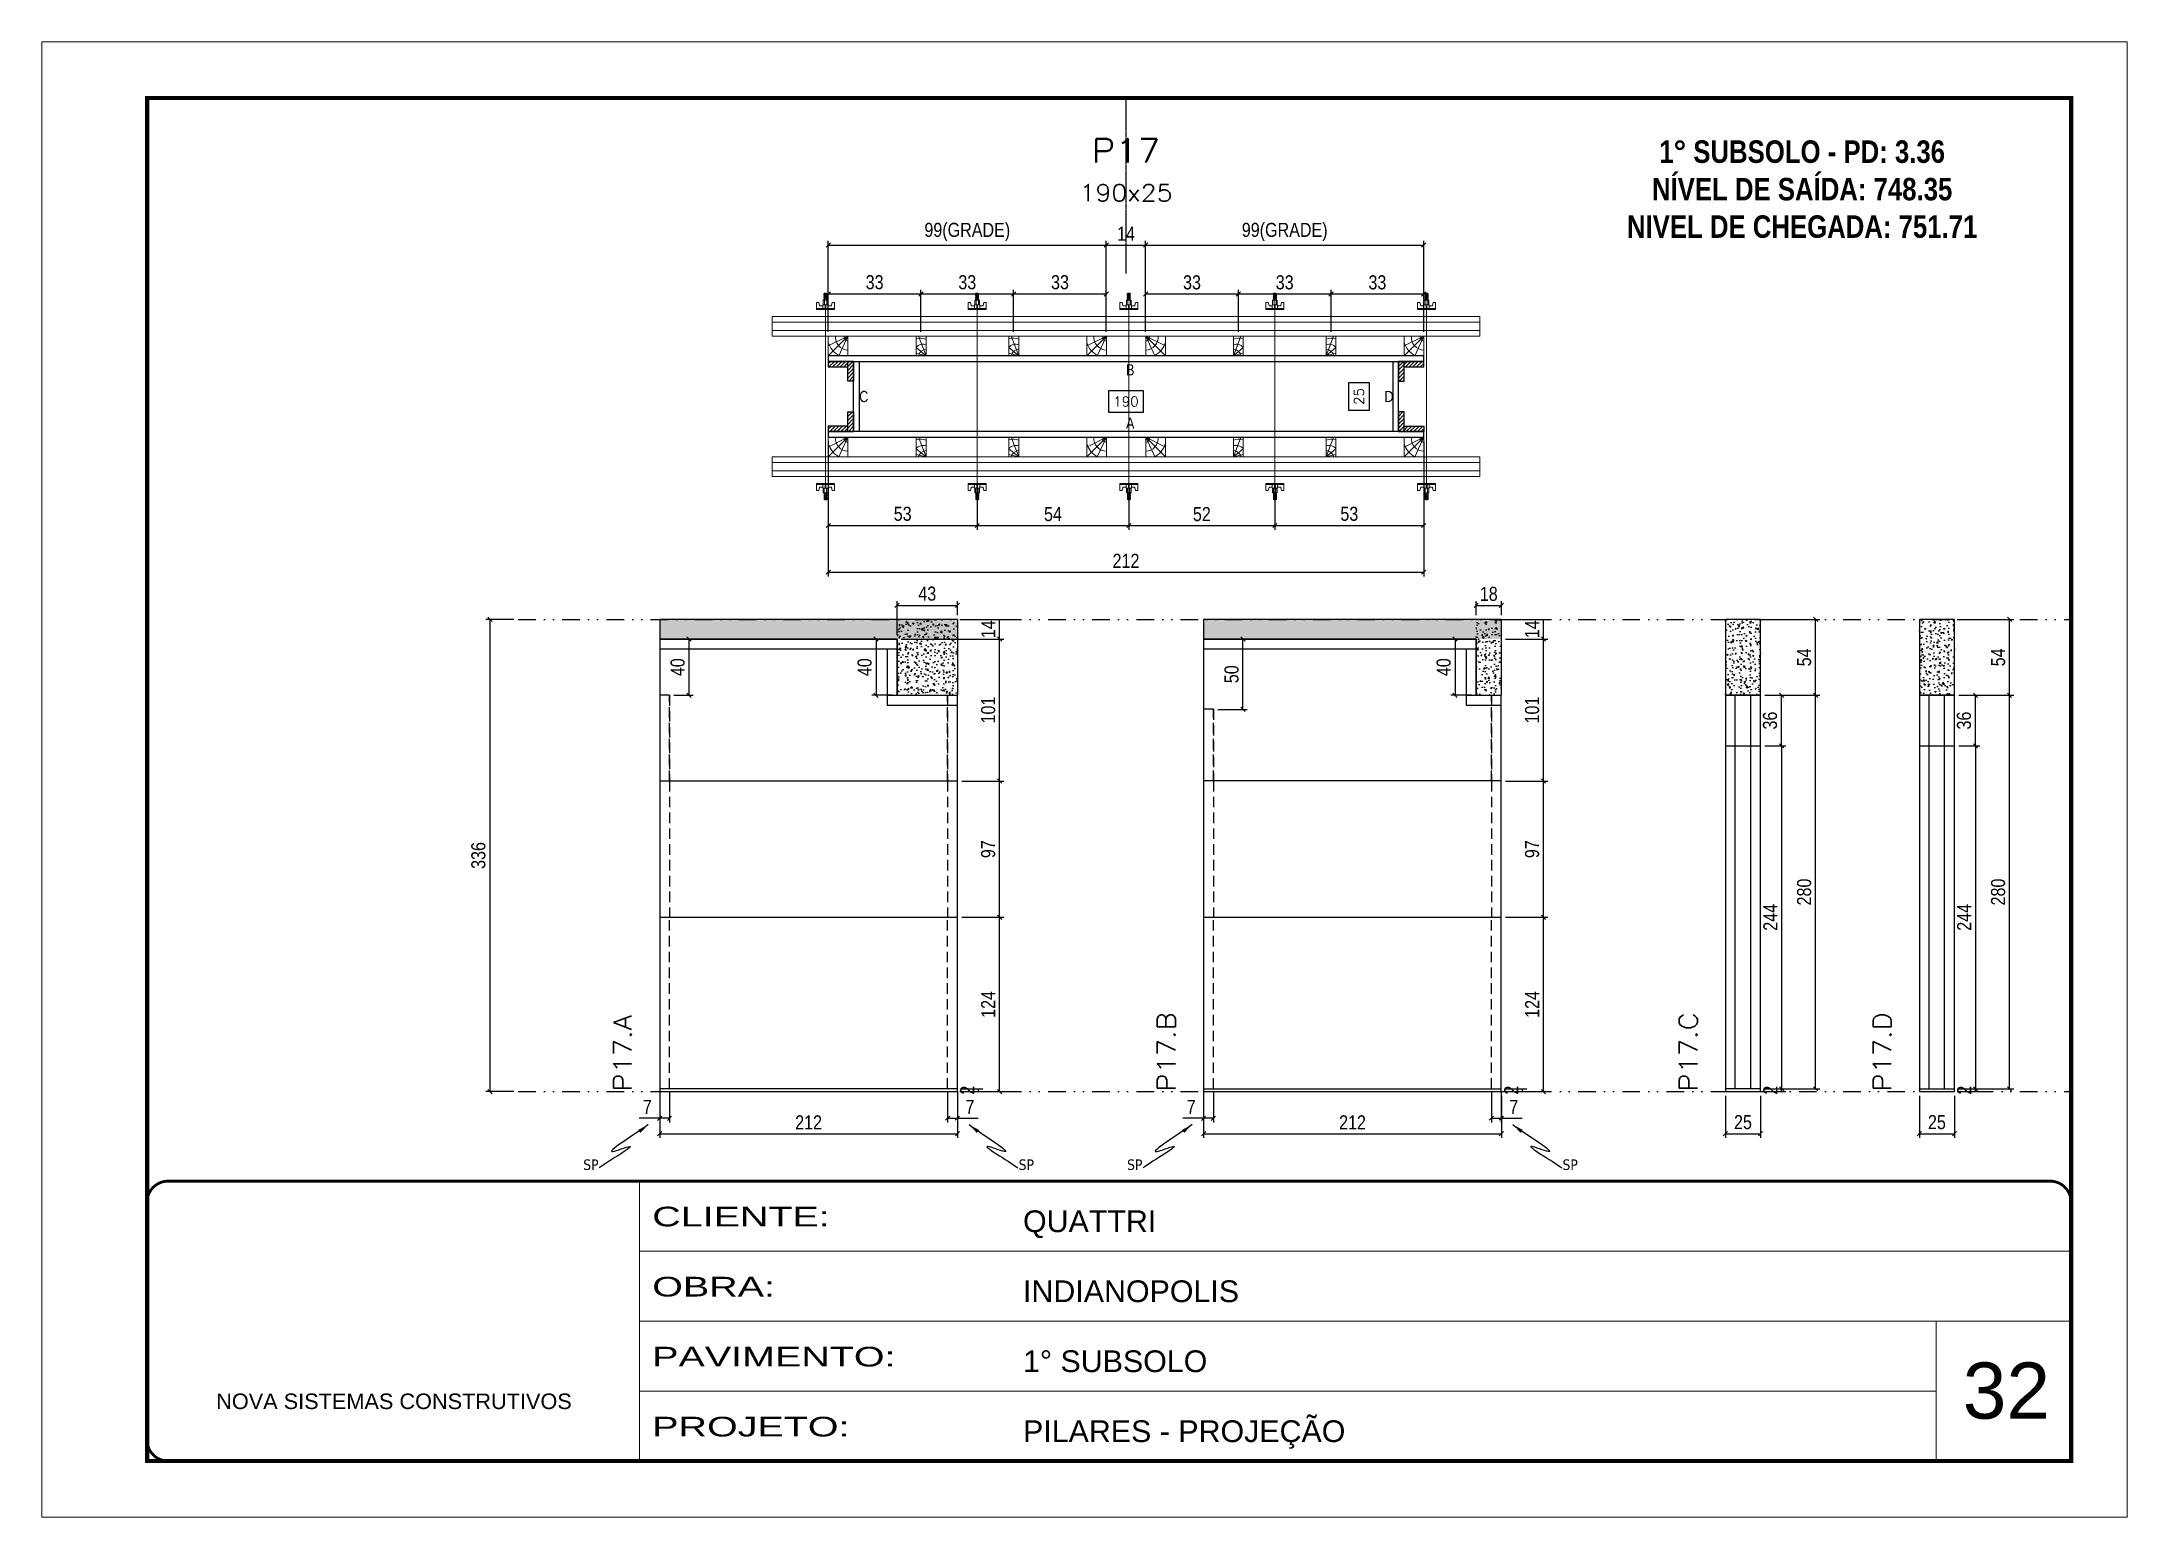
# Model space of a CAD drawing. Header units: millimetres. Extents: x 1945 to 8225, y 304 to 15137.
# Drawn here: x 6740 to 8225, y 6047 to 7097 of the extents above; entities that cross this region are included whole.
import ezdxf
from ezdxf.enums import TextEntityAlignment as Align

# ---------------------------------------------------------------- set-up
doc = ezdxf.new("R2010")
doc.units = ezdxf.units.MM
for name, pattern in [('CONTINUO', [0]), ('DASHED', [0.75, 0.5, -0.25]), ('DIVIDE2', [0.625, 0.25, -0.125, 0, -0.125, 0, -0.125]), ('HIDDEN', [0.375, 0.25, -0.125])]:
    doc.linetypes.add(name, pattern=pattern)
for name, color, linetype, lineweight in [('CARIMBO', 255, 'Continuous', 9), ('Folhas', 255, 'Continuous', 9), ('Hachura', 251, 'Continuous', 9), ('Madeira', 126, 'Continuous', 18), ('Perfil Metálico', 224, 'Continuous', 18), ('SARRAFO DE PRESSAO', 251, 'DASHED', 9), ('Texto Seção', 7, 'Continuous', 15)]:
    doc.layers.add(name, color=color, linetype=linetype, lineweight=lineweight)
for name, color, linetype in [('COTA', 241, 'Continuous'), ('NOMENCLATURA', 7, 'Continuous'), ('Nível', 160, 'Continuous'), ('Painéis', 200, 'Continuous'), ('PONTALETE', 7, 'Continuous'), ('SARR_2.2x7', 40, 'Continuous'), ('SARRAFO', 251, 'Continuous'), ('texto', 7, 'Continuous'), ('Texto de Titulo', 7, 'Continuous'), ('Texto Qtd Sarr', 242, 'Continuous')]:
    doc.layers.add(name, color=color, linetype=linetype)
doc.styles.add('ARIAL', font='arial.ttf')
doc.styles.add('COTA TECNICA', font='techl___.ttf', dxfattribs={"height": 10})
doc.styles.add('COTA TECNICA 2X', font='techl___.ttf', dxfattribs={"height": 10})
doc.styles.add('REGUA-120', font='ROMANS.shx', dxfattribs={"height": 15})
doc.styles.add('ROMANC', font='techb___.ttf', dxfattribs={"height": 2.5})
doc.styles.add('ROMANS', font='romans.shx')
doc.styles.get("Standard").update_dxf_attribs({"font": 'arial.ttf'})
doc.styles.add('Tecnologia', font='')
doc.styles.get('Tecnologia').set_extended_font_data('Forgotten Futurist')
doc.dimstyles.new('cotax2', dxfattribs={"dimtxt": 10, "dimasz": 3, "dimexe": 3, "dimexo": 3, "dimgap": 3, "dimtad": 1, "dimdec": 1, "dimlfac": 0.5, "dimzin": 12, "dimdsep": 46, "dimtxsty": 'COTA TECNICA 2X', "dimblk1": 'OBLIQUE', "dimblk2": 'OBLIQUE', "dimsah": 1, "dimcen": 0.9, "dimclrd": 256, "dimclre": 256, "dimclrt": 256, "dimadec": 1, "dimazin": 3, "dimtfac": 1, "dimtdec": 1, "dimtmove": 2, "dimatfit": 3, "dimfxl": 1, "dimtolj": 1, "dimtzin": 12, "dimarcsym": 0})
doc.dimstyles.new('PAINEL', dxfattribs={"dimtxt": 10, "dimasz": 3, "dimexe": 3, "dimexo": 3, "dimgap": 3, "dimtad": 1, "dimdec": 1, "dimzin": 12, "dimdsep": 46, "dimtxsty": 'COTA TECNICA', "dimblk1": 'OBLIQUE', "dimblk2": 'OBLIQUE', "dimsah": 1, "dimcen": 0.9, "dimclrd": 4, "dimclre": 4, "dimclrt": 240, "dimadec": 1, "dimazin": 3, "dimtfac": 1, "dimtdec": 1, "dimtmove": 0, "dimatfit": 3, "dimfxl": 1, "dimtolj": 1, "dimtzin": 12, "dimarcsym": 0})
doc.dimstyles.new('PAINEL-NOVA', dxfattribs={"dimtxt": 10, "dimasz": 3, "dimexe": 3, "dimexo": 3, "dimgap": 3, "dimtad": 1, "dimdec": 1, "dimzin": 12, "dimdsep": 46, "dimtxsty": 'COTA TECNICA', "dimblk1": 'OBLIQUE', "dimblk2": 'OBLIQUE', "dimsah": 1, "dimcen": 0.9, "dimclrd": 4, "dimclre": 4, "dimclrt": 240, "dimadec": 1, "dimazin": 3, "dimtfac": 1, "dimtdec": 1, "dimtix": 1, "dimtmove": 0, "dimatfit": 3, "dimfxl": 1, "dimtolj": 1, "dimtzin": 12, "dimarcsym": 0})
doc.dimstyles.new('SECÇÃO 2', dxfattribs={"dimtxt": 7, "dimasz": 6, "dimexe": 0.18, "dimexo": 2, "dimgap": -4, "dimtad": 3, "dimdec": 1, "dimlfac": 0.5, "dimzin": 12, "dimdsep": 46, "dimtxsty": 'ROMANS', "dimblk": 'ARCHTICK', "dimcen": 0.09, "dimse1": 1, "dimse2": 1, "dimsd1": 1, "dimsd2": 1, "dimclrd": 180, "dimclre": 5, "dimclrt": 1, "dimadec": 0, "dimazin": 3, "dimtfac": 1, "dimtdec": 1, "dimtofl": 0, "dimtmove": 0, "dimatfit": 3, "dimldrblk": 'ARCHTICK', "dimfxl": 1, "dimtolj": 1, "dimtzin": 0, "dimarcsym": 0})
doc.dimstyles.get("Standard").update_dxf_attribs({"dimtxt": 0.18, "dimasz": 0.18, "dimexe": 0.18, "dimexo": 0.0625, "dimgap": 0.09, "dimtad": 0, "dimtih": 1, "dimtoh": 1, "dimdec": 4, "dimzin": 0, "dimdsep": 46, "dimtxsty": 'Standard', "dimcen": 0.09, "dimadec": 0, "dimazin": 0, "dimtfac": 1, "dimtdec": 4, "dimtofl": 0, "dimtmove": 0, "dimatfit": 3, "dimfxl": 1, "dimtolj": 1, "dimtzin": 0, "dimarcsym": 0})
pattern_1 = [(46, (8987.44, 8976.8323), (-1.3703423, 1.3233242), [])]
pattern_2 = [(51, (10485.418, 9083.2484), (9.121755, -0.637855), [0.9525, -10.4775]), (356, (10485.418, 9083.248), (-1.928623, 9.520633), [0.762, -8.38203]), (101.45144, (10486.178, 9083.195), (7.193132, 8.882778), [0.8095, -8.904512]), (47.1842, (10485.373, 9085.788), (13.588575, -1.865247), [1.42875, -15.71625]), (97.63556, (10486.506, 9085.633), (11.65249, 12.576586), [1.21425, -13.35678]), (352.18415, (10485.373, 9085.788), (11.65249, 12.576586), [1.143, -12.572987]), (22, (10486.654, 9085.175), (7.668804, -4.98018), [0.9525, -10.4775]), (327, (10486.654, 9085.175), (2.928905, 9.261925), [0.762, -8.382]), (72.45145, (10487.293, 9084.76), (10.597708, 4.281746), [0.8095, -8.904497]), (38.5, (10485.4177, 9083.2484), (0.0806222, 4.2298032), [0, -8.2804, 0, -8.509, 0, -8.41375]), (8.5, (10485.4177, 9083.2484), (3.2530547, 5.066574), [0, -4.8514, 0, -8.0899, 0, -3.20675]), (328.5, (10482.586, 9083.199), (6.7834962, -0.1680745), [0, -3.175, 0, -9.906, 0, -13.1445]), (318.5, (10481.316, 9083.177), (7.383143, 1.4003915), [0, -4.1275, 0, -6.5786, 0, -9.3345])]
pattern_3 = [(51, (10430.653, 9083.2484), (9.121755, -0.637855), [0.9525, -10.4775]), (356, (10430.653, 9083.248), (-1.928623, 9.520633), [0.762, -8.38203]), (101.45144, (10431.413, 9083.195), (7.193132, 8.882778), [0.8095, -8.904512]), (47.1842, (10430.609, 9085.788), (13.588575, -1.865247), [1.42875, -15.71625]), (97.63556, (10431.741, 9085.633), (11.65249, 12.576586), [1.21425, -13.35678]), (352.18415, (10430.609, 9085.788), (11.65249, 12.576586), [1.143, -12.572987]), (22, (10431.89, 9085.175), (7.668804, -4.98018), [0.9525, -10.4775]), (327, (10431.89, 9085.175), (2.928905, 9.261925), [0.762, -8.382]), (72.45145, (10432.529, 9084.76), (10.597708, 4.281746), [0.8095, -8.904497]), (38.5, (10430.6532, 9083.2484), (0.0806222, 4.2298032), [0, -8.2804, 0, -8.509, 0, -8.41375]), (8.5, (10430.653, 9083.2484), (3.2530547, 5.066574), [0, -4.8514, 0, -8.0899, 0, -3.20675]), (328.5, (10427.8215, 9083.199), (6.7834962, -0.1680745), [0, -3.175, 0, -9.906, 0, -13.1445]), (318.5, (10426.552, 9083.177), (7.383143, 1.400391), [0, -4.1275, 0, -6.5786, 0, -9.3345])]

msp = doc.modelspace()

# ---------------------------------------------------------------- texts
at = {"layer": 'CARIMBO', "style": 'ARIAL'}
msp.add_text('32', height=40, dxfattribs=at).set_placement((8108.22, 6117.23))
at = {"layer": 'NOMENCLATURA', "linetype": 'Continuous', "ltscale": 30, "width": 0.8}
for s, p in [('B', (7512.44, 6859.63)), ('C', (7322.44, 6840.63)), ('D', (7696.44, 6840.63)), ('A', (7512.44, 6821.63))]:
    msp.add_text(s, height=8, dxfattribs=at).set_placement(p)
at = {"layer": 'NOMENCLATURA', "color": 2, "insert": (7993.85, 7026.88), "char_height": 16, "attachment_point": 2, "style": 'ROMANC'}
msp.add_mtext_dynamic_manual_height_columns('1° SUBSOLO - PD: 3.36\\PNÍVEL DE SAÍDA: 748.35\\PNIVEL DE CHEGADA: 751.71', width=449.0761, gutter_width=1, heights=[0], dxfattribs=at)
at = {"layer": 'Texto Seção', "style": 'REGUA-120', "width": 1.1}
for s, p in [('P17.A', (7160.42, 6350.05)), ('P17.B', (7547.65, 6350.05)), ('P17.C', (7919.24, 6350.05)), ('P17.D', (8057.3, 6350.05))]:
    msp.add_text(s, height=13, rotation=90, dxfattribs=at).set_placement(p)

# ---------------------------------------------------------------- blocks, each defined once
blk = doc.blocks.new('9999999999')
at = {"color": 30, "linetype": 'CONTINUO'}
for p, q in [((98564.6, 34230.2), (98564.6, 34429.4)), ((98564.6, 34379.6), (99584, 34379.6)), ((98564.6, 34329.8), (99488, 34329.8)), ((99584, 34329.8), (99488, 34329.8)), ((99488, 34329.8), (99488, 34230.2)), ((98564.6, 34280), (99488, 34280))]:
    blk.add_line(p, q, dxfattribs=at)
at = {"color": 30, "linetype": 'CONTINUO', "const_width": 2}
blk.add_lwpolyline([(99584, 34230.2), (99584, 34414.4, 0.414214), (99569, 34429.4), (98229, 34429.4, 0.414214), (98214, 34414.4), (98214, 34245.2, 0.414214), (98229, 34230.2), (99584, 34230.2)], format="xyb", dxfattribs=at)
at = {"layer": 'Folhas'}
blk.add_lwpolyline([(98139, 34190.2), (99624, 34190.2), (99624, 35240.2), (98139, 35240.2)], close=True, dxfattribs=at)
at = {"layer": 'Folhas', "color": 30, "const_width": 3}
blk.add_lwpolyline([(98214, 34230.2), (99584, 34230.2), (99584, 35200.2), (98214, 35200.2)], close=True, dxfattribs=at)
at = {"color": 7, "linetype": 'Continuous', "ltscale": 5, "style": 'ARIAL'}
for s, height, p in [('QUATTRI', 15.48, (98837.7, 34393.1)), ('INDIANOPOLIS', 15.483, (98837.7, 34343.3)), ('1° SUBSOLO', 15.48, (98837.7, 34293.5)), ('NOVA SISTEMAS CONSTRUTIVOS', 11.059, (98263.2, 34267.2)), ('PILARES - PROJEÇÃO', 15.483, (98837.7, 34243.7))]:
    blk.add_text(s, height=height, dxfattribs=at).set_placement(p)
at = {"layer": 'Folhas', "color": 7, "style": 'Tecnologia', "width": 1.5}
for s, p in [('CLIENTE:', (98573.7, 34397.2)), ('OBRA:', (98573.7, 34347.3)), ('PAVIMENTO:', (98573.7, 34297.5)), ('PROJETO:', (98573.7, 34247.7))]:
    blk.add_text(s, height=14, dxfattribs=at).set_placement(p)
blk = doc.blocks.new('_Oblique')
at = {"color": 0, "linetype": 'ByBlock', "lineweight": -2}
blk.add_line((-0.5, -0.5), (0.5, 0.5), dxfattribs=at)
blk = doc.blocks.new('*D1578')
at = {"layer": 'COTA', "linetype": 'Continuous', "lineweight": -2, "ltscale": 30, "transparency": 16777216}
for p, q in [((7300.4, 6812.6), (7300.4, 6716.6)), ((7724.4, 6812.6), (7724.4, 6716.6)), ((7300.4, 6719.6), (7724.4, 6719.6))]:
    blk.add_line(p, q, dxfattribs=at)
at = {"layer": 'Defpoints', "color": 0, "linetype": 'Continuous', "ltscale": 30, "transparency": 16777216}
for p in [(7300.4, 6815.6), (7724.4, 6815.6), (7724.4, 6719.6)]:
    blk.add_point(p, dxfattribs=at)
at = {"layer": 'COTA', "linetype": 'Continuous', "lineweight": -2, "ltscale": 30, "transparency": 16777216, "xscale": 3, "yscale": 3, "zscale": 3, "rotation": 180}
blk.add_blockref('_Oblique', (7300.4, 6719.6), dxfattribs=at)
at = {"layer": 'COTA', "linetype": 'Continuous', "lineweight": -2, "ltscale": 30, "transparency": 16777216, "xscale": 3, "yscale": 3, "zscale": 3}
blk.add_blockref('_Oblique', (7724.4, 6719.6), dxfattribs=at)
at = {"layer": 'COTA', "linetype": 'Continuous', "ltscale": 30, "transparency": 16777216, "insert": (7512.4, 6727.7), "char_height": 10, "attachment_point": 5, "style": 'COTA TECNICA 2X'}
blk.add_mtext('\\A1;212', dxfattribs=at)
blk = doc.blocks.new('*D1579')
at = {"layer": 'COTA', "color": 180, "lineweight": -2, "transparency": 16777216}
for p, q in [((7524.9, 6848.6), (7499.9, 6848.6)), ((7499.9, 6848.6), (7499.9, 6833.6)), ((7524.9, 6833.6), (7524.9, 6848.6)), ((7499.9, 6833.6), (7524.9, 6833.6))]:
    blk.add_line(p, q, dxfattribs=at)
at = {"layer": 'Defpoints', "color": 0, "transparency": 16777216}
for p in [(7322.4, 6819.6), (7702.4, 6829.6), (7702.4, 6819.6)]:
    blk.add_point(p, dxfattribs=at)
at = {"layer": 'COTA', "color": 1, "transparency": 16777216, "insert": (7512.4, 6841.1), "char_height": 7, "attachment_point": 5, "style": 'ROMANS'}
blk.add_mtext('\\A1;190', dxfattribs=at)
blk = doc.blocks.new('_ArchTick')
at = {"color": 0, "linetype": 'ByBlock', "const_width": 0.15}
blk.add_lwpolyline([(-0.5, -0.5), (0.5, 0.5)], dxfattribs=at)
blk = doc.blocks.new('B1A.E')
at = {"layer": 'Madeira', "linetype": 'ByBlock', "ltscale": 0.05}
for p, q in [((0, 7), (0, 0)), ((0, 7), (0, 0)), ((7, 7), (7, 0)), ((7, 7), (7, 0))]:
    blk.add_line(p, q, dxfattribs=at)
at = {"layer": 'Madeira', "ltscale": 0.05}
for p, q in [((0, 7), (7, 7)), ((7, 7), (0, 0)), ((7, 7), (0, 3.5)), ((7, 7), (3.77, 0)), ((7, 0), (0, 0))]:
    blk.add_line(p, q, dxfattribs=at)
for centre, radius, start, end in [((7.54, 7), 7.87, 196.55279, 242.88446), ((7.08, 6.57), 4.53, 174.48614, 268.95308), ((7.09, 6.61), 1.41, 163.78187, 266.28246)]:
    blk.add_arc(centre, radius, start, end, dxfattribs=at)
blk = doc.blocks.new('B1A.D')
at = {"layer": 'COTA', "linetype": 'ByBlock'}
blk.add_blockref('B1A.E', (-7, 0), dxfattribs=at)
blk = doc.blocks.new('MEIO PONTALETE')
at = {"layer": 'Madeira'}
for q in [(2.71, 7), (3.5, 2.88), (3.5, 0.87)]:
    blk.add_line((0, 0), q, dxfattribs=at)
blk.add_lwpolyline([(0, 0), (3.5, 0), (3.5, 7), (0, 7)], close=True, dxfattribs=at)
for centre, radius, start, end in [((2.04, 0.06), 6.23, 76.44987, 109.09128), ((1.09, 0.9), 3.19, 40.90626, 109.98471), ((-0.21, -0.78), 3.09, 14.63219, 86.0383)]:
    blk.add_arc(centre, radius, start, end, dxfattribs=at)
blk = doc.blocks.new('BLOCK 2')
at = {"layer": 'PONTALETE', "color": 1, "xscale": -2, "yscale": 2, "zscale": 2}
blk.add_blockref('MEIO PONTALETE', (131231.1, 34114), dxfattribs=at)
blk = doc.blocks.new('A2')
at = {"layer": 'COTA', "linetype": 'ByBlock'}
blk.add_blockref('BLOCK 2', (-131205.2, -34118.6), dxfattribs=at)
blk = doc.blocks.new('B2A')
at = {"layer": 'COTA', "linetype": 'ByBlock', "xscale": 10, "yscale": 10, "zscale": 10}
blk.add_blockref('A2', (-188, 46), dxfattribs=at)
blk = doc.blocks.new('B2A.E')
at = {"layer": 'COTA', "linetype": 'ByBlock', "xscale": 0.05000874370170691, "yscale": 0.05000874370170691, "zscale": 0.05000874370170691}
blk.add_blockref('B2A', (0, 0), dxfattribs=at)
blk = doc.blocks.new('B1B.E')
at = {"layer": 'Madeira', "linetype": 'ByBlock', "ltscale": 0.05}
for p, q in [((0, 0), (0, -7)), ((0, 0), (0, -7)), ((7, 0), (7, -7)), ((7, 0), (7, -7))]:
    blk.add_line(p, q, dxfattribs=at)
at = {"layer": 'Madeira', "ltscale": 0.05}
for p, q in [((0, 0), (7, 0)), ((7, 0), (0, -7)), ((7, 0), (0, -3.5)), ((7, 0), (3.77, -7)), ((7, -7), (0, -7))]:
    blk.add_line(p, q, dxfattribs=at)
for centre, radius, start, end in [((7.08, -0.43), 4.53, 174.48614, 268.95308), ((7.09, -0.39), 1.41, 163.78187, 266.28246), ((7.54, 0), 7.87, 196.55279, 242.88446)]:
    blk.add_arc(centre, radius, start, end, dxfattribs=at)
blk = doc.blocks.new('B1B.D')
at = {"layer": 'Madeira', "linetype": 'ByBlock', "ltscale": 0.05}
for p, q in [((-7, 0), (-7, -7)), ((-7, 0), (-7, -7)), ((0, 0), (0, -7)), ((0, 0), (0, -7))]:
    blk.add_line(p, q, dxfattribs=at)
at = {"layer": 'Madeira', "ltscale": 0.05}
for p, q in [((-7, 0), (0, 0)), ((0, 0), (-7, -7)), ((0, 0), (-7, -3.5)), ((0, -7), (-7, -7)), ((0, 0), (-3.23, -7))]:
    blk.add_line(p, q, dxfattribs=at)
for centre, radius, start, end in [((0.54, 0), 7.87, 196.55279, 242.88446), ((0.08, -0.44), 4.53, 174.48614, 268.95308), ((0.09, -0.39), 1.41, 163.78187, 266.28246)]:
    blk.add_arc(centre, radius, start, end, dxfattribs=at)
blk = doc.blocks.new('*D1590')
at = {"layer": 'COTA', "linetype": 'Continuous', "lineweight": -2, "ltscale": 30, "transparency": 16777216}
for p, q in [((7300.4, 6895.4), (7300.4, 6955.4)), ((7300.4, 6952.4), (7498.4, 6952.4)), ((7498.4, 6890.6), (7498.4, 6955.4))]:
    blk.add_line(p, q, dxfattribs=at)
at = {"layer": 'Defpoints', "color": 0, "linetype": 'Continuous', "ltscale": 30, "transparency": 16777216}
for p in [(7498.4, 6952.4), (7300.4, 6892.4), (7498.4, 6887.6)]:
    blk.add_point(p, dxfattribs=at)
at = {"layer": 'COTA', "linetype": 'Continuous', "lineweight": -2, "ltscale": 30, "transparency": 16777216, "xscale": 3, "yscale": 3, "zscale": 3, "rotation": 180}
blk.add_blockref('_Oblique', (7300.4, 6952.4), dxfattribs=at)
at = {"layer": 'COTA', "linetype": 'Continuous', "lineweight": -2, "ltscale": 30, "transparency": 16777216, "xscale": 3, "yscale": 3, "zscale": 3}
blk.add_blockref('_Oblique', (7498.4, 6952.4), dxfattribs=at)
at = {"layer": 'COTA', "linetype": 'Continuous', "ltscale": 30, "transparency": 16777216, "insert": (7399.4, 6961.7), "char_height": 10, "attachment_point": 5, "style": 'COTA TECNICA 2X'}
blk.add_mtext('\\A1;99(GRADE)', dxfattribs=at)
blk = doc.blocks.new('B2B.E')
at = {"layer": 'COTA', "linetype": 'ByBlock'}
blk.add_blockref('B2A.E', (0, -7), dxfattribs=at)
blk = doc.blocks.new('*D1591')
at = {"layer": 'COTA', "linetype": 'Continuous', "lineweight": -2, "ltscale": 30, "transparency": 16777216}
for p, q in [((7300.4, 6890.6), (7300.4, 6920.6)), ((7366.4, 6890.6), (7366.4, 6920.6)), ((7300.4, 6917.6), (7366.4, 6917.6))]:
    blk.add_line(p, q, dxfattribs=at)
at = {"layer": 'Defpoints', "color": 0, "linetype": 'Continuous', "ltscale": 30, "transparency": 16777216}
for p in [(7366.4, 6917.6), (7300.4, 6887.6), (7366.4, 6887.6)]:
    blk.add_point(p, dxfattribs=at)
at = {"layer": 'COTA', "linetype": 'Continuous', "lineweight": -2, "ltscale": 30, "transparency": 16777216, "xscale": 3, "yscale": 3, "zscale": 3, "rotation": 180}
blk.add_blockref('_Oblique', (7300.4, 6917.6), dxfattribs=at)
at = {"layer": 'COTA', "linetype": 'Continuous', "lineweight": -2, "ltscale": 30, "transparency": 16777216, "xscale": 3, "yscale": 3, "zscale": 3}
blk.add_blockref('_Oblique', (7366.4, 6917.6), dxfattribs=at)
at = {"layer": 'COTA', "linetype": 'Continuous', "ltscale": 30, "transparency": 16777216, "insert": (7333.4, 6925.9), "char_height": 10, "attachment_point": 5, "style": 'COTA TECNICA 2X'}
blk.add_mtext('\\A1;33', dxfattribs=at)
blk = doc.blocks.new('*D1592')
at = {"layer": 'COTA', "linetype": 'Continuous', "lineweight": -2, "ltscale": 30, "transparency": 16777216}
for p, q in [((7366.4, 6890.6), (7366.4, 6920.6)), ((7432.4, 6890.6), (7432.4, 6920.6)), ((7366.4, 6917.6), (7432.4, 6917.6))]:
    blk.add_line(p, q, dxfattribs=at)
at = {"layer": 'Defpoints', "color": 0, "linetype": 'Continuous', "ltscale": 30, "transparency": 16777216}
for p in [(7432.4, 6917.6), (7366.4, 6887.6), (7432.4, 6887.6)]:
    blk.add_point(p, dxfattribs=at)
at = {"layer": 'COTA', "linetype": 'Continuous', "lineweight": -2, "ltscale": 30, "transparency": 16777216, "xscale": 3, "yscale": 3, "zscale": 3, "rotation": 180}
blk.add_blockref('_Oblique', (7366.4, 6917.6), dxfattribs=at)
at = {"layer": 'COTA', "linetype": 'Continuous', "lineweight": -2, "ltscale": 30, "transparency": 16777216, "xscale": 3, "yscale": 3, "zscale": 3}
blk.add_blockref('_Oblique', (7432.4, 6917.6), dxfattribs=at)
at = {"layer": 'COTA', "linetype": 'Continuous', "ltscale": 30, "transparency": 16777216, "insert": (7399.4, 6925.9), "char_height": 10, "attachment_point": 5, "style": 'COTA TECNICA 2X'}
blk.add_mtext('\\A1;33', dxfattribs=at)
blk = doc.blocks.new('*D1593')
at = {"layer": 'COTA', "linetype": 'Continuous', "lineweight": -2, "ltscale": 30, "transparency": 16777216}
for p, q in [((7498.4, 6890.6), (7498.4, 6955.4)), ((7498.4, 6952.4), (7526.4, 6952.4)), ((7526.4, 6890.6), (7526.4, 6955.4))]:
    blk.add_line(p, q, dxfattribs=at)
at = {"layer": 'Defpoints', "color": 0, "linetype": 'Continuous', "ltscale": 30, "transparency": 16777216}
for p in [(7526.4, 6952.4), (7498.4, 6887.6), (7526.4, 6887.6)]:
    blk.add_point(p, dxfattribs=at)
at = {"layer": 'COTA', "linetype": 'Continuous', "lineweight": -2, "ltscale": 30, "transparency": 16777216, "xscale": 3, "yscale": 3, "zscale": 3, "rotation": 180}
blk.add_blockref('_Oblique', (7498.4, 6952.4), dxfattribs=at)
at = {"layer": 'COTA', "linetype": 'Continuous', "lineweight": -2, "ltscale": 30, "transparency": 16777216, "xscale": 3, "yscale": 3, "zscale": 3}
blk.add_blockref('_Oblique', (7526.4, 6952.4), dxfattribs=at)
at = {"layer": 'COTA', "linetype": 'Continuous', "ltscale": 30, "transparency": 16777216, "insert": (7512.4, 6960.5), "char_height": 10, "attachment_point": 5, "style": 'COTA TECNICA 2X'}
blk.add_mtext('\\A1;14', dxfattribs=at)
blk = doc.blocks.new('*D1594')
at = {"layer": 'COTA', "linetype": 'Continuous', "lineweight": -2, "ltscale": 30, "transparency": 16777216}
for p, q in [((7526.4, 6890.6), (7526.4, 6955.4)), ((7526.4, 6952.4), (7724.4, 6952.4)), ((7724.4, 6895.4), (7724.4, 6955.4))]:
    blk.add_line(p, q, dxfattribs=at)
at = {"layer": 'Defpoints', "color": 0, "linetype": 'Continuous', "ltscale": 30, "transparency": 16777216}
for p in [(7724.4, 6952.4), (7724.4, 6892.4), (7526.4, 6887.6)]:
    blk.add_point(p, dxfattribs=at)
at = {"layer": 'COTA', "linetype": 'Continuous', "lineweight": -2, "ltscale": 30, "transparency": 16777216, "xscale": 3, "yscale": 3, "zscale": 3, "rotation": 180}
blk.add_blockref('_Oblique', (7526.4, 6952.4), dxfattribs=at)
at = {"layer": 'COTA', "linetype": 'Continuous', "lineweight": -2, "ltscale": 30, "transparency": 16777216, "xscale": 3, "yscale": 3, "zscale": 3}
blk.add_blockref('_Oblique', (7724.4, 6952.4), dxfattribs=at)
at = {"layer": 'COTA', "linetype": 'Continuous', "ltscale": 30, "transparency": 16777216, "insert": (7625.4, 6961.7), "char_height": 10, "attachment_point": 5, "style": 'COTA TECNICA 2X'}
blk.add_mtext('\\A1;99(GRADE)', dxfattribs=at)
blk = doc.blocks.new('C')
at = {"layer": 'Hachura', "color": 0}
for p, q in [((0, 3.22), (0, -3.22)), ((0.45, 3.22), (0, 3.22)), ((0.46, 3.16), (0, 3.16)), ((0.46, 3.05), (0, 3.05)), ((0.46, 2.88), (0, 2.88)), ((0, 2.75), (0, -1.16)), ((0.46, 2.65), (0, 2.65)), ((0.46, 2.23), (0, 2.23)), ((0.46, 1.51), (0, 1.51)), ((0.39, 0.49), (0.17, 0.49)), ((0.45, -3.23), (0.45, 3.22)), ((0.45, 3.22), (2.58, 3.22)), ((1.74, 0.97), (0.45, 0.97)), ((1.45, 0.1), (0.45, 0.1)), ((1.35, 1.94), (1.35, 0.96)), ((2.58, 2.39), (1.47, 2.09)), ((1.74, -0.97), (1.74, 0.97)), ((1.74, 0.97), (1.74, 0.84)), ((1.74, 0.97), (1.74, 0.84)), ((1.74, 0.84), (3.35, 0.84)), ((3.35, 0.45), (1.74, 0.45)), ((2.58, 3.22), (2.58, 2.39)), ((3.32, 0.84), (3.32, -0.84)), ((3.35, 0.84), (3.35, -0.84)), ((3.68, 0.45), (3.35, 0.45)), ((3.84, -0.52), (3.35, 0.45)), ((3.35, 0.06), (3.67, -0.57)), ((3.68, 0.45), (4.16, -0.52)), ((3.72, 0.5), (4.25, -0.57)), ((4.37, -0.55), (3.83, 0.53)), ((4.15, 0.45), (3.93, 0.45)), ((4.42, -0.52), (3.93, 0.45)), ((4.15, 0.45), (4.26, 0.45)), ((4.26, 0.45), (4.74, -0.52)), ((4.3, 0.5), (4.83, -0.57)), ((4.95, -0.55), (4.41, 0.53)), ((4.51, 0.45), (4.84, 0.45)), ((5, -0.52), (4.51, 0.45)), ((4.84, 0.45), (5.32, -0.52)), ((4.88, 0.5), (5.41, -0.57)), ((5.53, -0.55), (4.99, 0.53)), ((5.58, -0.52), (5.09, 0.45)), ((5.42, 0.45), (5.09, 0.45)), ((5.58, -0.52), (5.09, 0.45)), ((5.42, 0.45), (5.74, -0.19)), ((5.46, 0.5), (5.74, -0.07)), ((5.74, 0.19), (5.57, 0.53)), ((5.74, 0.32), (5.68, 0.45)), ((5.68, 0.45), (5.74, 0.45)), ((5.74, 0.45), (5.9, 0.29)), ((5.74, 0.45), (5.74, -0.52)), ((5.9, -0.36), (5.9, 0.29)), ((0.45, 0), (0, 0)), ((0.46, -1.52), (0, -1.52)), ((0.46, -2.23), (0, -2.23)), ((0.46, -2.65), (0, -2.65)), ((0.46, -2.88), (0, -2.88)), ((0.46, -3.05), (0, -3.05)), ((0.46, -3.16), (0, -3.16)), ((0, -3.22), (2.57, -3.22)), ((0.08, -0.48), (0.29, -0.48)), ((0.29, -0.48), (0.4, -0.48)), ((0.45, 0), (0.45, -0.97)), ((0.45, -0.16), (1.45, -0.16)), ((0.45, -0.65), (0.45, -0.32)), ((0.45, -3.23), (0.45, -0.65)), ((0.45, -0.97), (1.74, -0.97)), ((1.35, -1.94), (1.35, -0.97)), ((2.58, -2.39), (1.47, -2.1)), ((3.35, -0.32), (1.74, -0.32)), ((3.35, -0.84), (1.74, -0.84)), ((2.58, -3.23), (2.58, -2.39)), ((3.35, -0.07), (3.58, -0.52)), ((3.35, -0.52), (3.58, -0.52)), ((3.84, -0.52), (4.16, -0.52)), ((4.42, -0.52), (4.74, -0.52)), ((4.63, -0.52), (4.74, -0.52)), ((5, -0.52), (5.32, -0.52)), ((5.58, -0.52), (5.74, -0.52)), ((5.74, -0.52), (5.9, -0.36)), ((5.74, -0.52), (5.74, -0.52))]:
    blk.add_line(p, q, dxfattribs=at)
for centre, radius, start, end in [((1.52, 1.94), 0.161, 104.74356, 180), ((1.44, -0.03), 0.129, 272.69497, 87.30503), ((3.81, 0.39), 0.143, 25.56881, 154.43119), ((4.39, 0.39), 0.143, 25.56881, 154.43119), ((4.97, 0.39), 0.143, 25.56881, 154.43119), ((5.55, 0.39), 0.143, 25.56881, 154.43119), ((0.17, -0.37), 0.174, 221.74404, 317.85924), ((1.52, -1.94), 0.161, 180, 255.25644), ((3.71, -0.4), 0.174, 222.14076, 318.25596), ((4.29, -0.4), 0.174, 222.14076, 318.25596), ((4.87, -0.4), 0.174, 222.14076, 318.25596), ((5.45, -0.4), 0.174, 222.14076, 318.25596), ((5.61, -0.4), 0.174, 317.85924, 318.25596)]:
    blk.add_arc(centre, radius, start, end, dxfattribs=at)
blk = doc.blocks.new('PAR.CIM')
at = {"layer": 'Hachura', "linetype": 'Continuous', "xscale": -1, "rotation": 270}
blk.add_blockref('C', (0, 0), dxfattribs=at)
blk = doc.blocks.new('PAR.BAI')
at = {"layer": 'Hachura', "linetype": 'Continuous', "xscale": -1, "rotation": 90}
blk.add_blockref('C', (0, 0), dxfattribs=at)
blk = doc.blocks.new('*D1595')
at = {"layer": 'COTA', "linetype": 'Continuous', "lineweight": -2, "ltscale": 30, "transparency": 16777216}
for p, q in [((7300.4, 6781.9), (7300.4, 6749.8)), ((7406.4, 6779.8), (7406.4, 6749.8)), ((7300.4, 6752.8), (7406.4, 6752.8))]:
    blk.add_line(p, q, dxfattribs=at)
at = {"layer": 'Defpoints', "color": 0, "linetype": 'Continuous', "ltscale": 30, "transparency": 16777216}
for p in [(7300.4, 6784.9), (7406.4, 6782.8), (7406.4, 6752.8)]:
    blk.add_point(p, dxfattribs=at)
at = {"layer": 'COTA', "linetype": 'Continuous', "lineweight": -2, "ltscale": 30, "transparency": 16777216, "xscale": 3, "yscale": 3, "zscale": 3, "rotation": 180}
blk.add_blockref('_Oblique', (7300.4, 6752.8), dxfattribs=at)
at = {"layer": 'COTA', "linetype": 'Continuous', "lineweight": -2, "ltscale": 30, "transparency": 16777216, "xscale": 3, "yscale": 3, "zscale": 3}
blk.add_blockref('_Oblique', (7406.4, 6752.8), dxfattribs=at)
at = {"layer": 'COTA', "linetype": 'Continuous', "ltscale": 30, "transparency": 16777216, "insert": (7353.4, 6761.1), "char_height": 10, "attachment_point": 5, "style": 'COTA TECNICA 2X'}
blk.add_mtext('\\A1;53', dxfattribs=at)
blk = doc.blocks.new('*D1596')
at = {"layer": 'COTA', "linetype": 'Continuous', "lineweight": -2, "ltscale": 30, "transparency": 16777216}
for p, q in [((7406.4, 6779.8), (7406.4, 6749.8)), ((7514.4, 6779.8), (7514.4, 6749.8)), ((7406.4, 6752.8), (7514.4, 6752.8))]:
    blk.add_line(p, q, dxfattribs=at)
at = {"layer": 'Defpoints', "color": 0, "linetype": 'Continuous', "ltscale": 30, "transparency": 16777216}
for p in [(7406.4, 6782.8), (7514.4, 6782.8), (7514.4, 6752.8)]:
    blk.add_point(p, dxfattribs=at)
at = {"layer": 'COTA', "linetype": 'Continuous', "lineweight": -2, "ltscale": 30, "transparency": 16777216, "xscale": 3, "yscale": 3, "zscale": 3, "rotation": 180}
blk.add_blockref('_Oblique', (7406.4, 6752.8), dxfattribs=at)
at = {"layer": 'COTA', "linetype": 'Continuous', "lineweight": -2, "ltscale": 30, "transparency": 16777216, "xscale": 3, "yscale": 3, "zscale": 3}
blk.add_blockref('_Oblique', (7514.4, 6752.8), dxfattribs=at)
at = {"layer": 'COTA', "linetype": 'Continuous', "ltscale": 30, "transparency": 16777216, "insert": (7460.4, 6760.9), "char_height": 10, "attachment_point": 5, "style": 'COTA TECNICA 2X'}
blk.add_mtext('\\A1;54', dxfattribs=at)
blk = doc.blocks.new('*D1597')
at = {"layer": 'COTA', "linetype": 'Continuous', "lineweight": -2, "ltscale": 30, "transparency": 16777216}
for p, q in [((7514.4, 6779.8), (7514.4, 6749.8)), ((7618.4, 6779.8), (7618.4, 6749.8)), ((7514.4, 6752.8), (7618.4, 6752.8))]:
    blk.add_line(p, q, dxfattribs=at)
at = {"layer": 'Defpoints', "color": 0, "linetype": 'Continuous', "ltscale": 30, "transparency": 16777216}
for p in [(7514.4, 6782.8), (7618.4, 6782.8), (7618.4, 6752.8)]:
    blk.add_point(p, dxfattribs=at)
at = {"layer": 'COTA', "linetype": 'Continuous', "lineweight": -2, "ltscale": 30, "transparency": 16777216, "xscale": 3, "yscale": 3, "zscale": 3, "rotation": 180}
blk.add_blockref('_Oblique', (7514.4, 6752.8), dxfattribs=at)
at = {"layer": 'COTA', "linetype": 'Continuous', "lineweight": -2, "ltscale": 30, "transparency": 16777216, "xscale": 3, "yscale": 3, "zscale": 3}
blk.add_blockref('_Oblique', (7618.4, 6752.8), dxfattribs=at)
at = {"layer": 'COTA', "linetype": 'Continuous', "ltscale": 30, "transparency": 16777216, "insert": (7566.4, 6760.9), "char_height": 10, "attachment_point": 5, "style": 'COTA TECNICA 2X'}
blk.add_mtext('\\A1;52', dxfattribs=at)
blk = doc.blocks.new('*D1598')
at = {"layer": 'COTA', "linetype": 'Continuous', "lineweight": -2, "ltscale": 30, "transparency": 16777216}
for p, q in [((7618.4, 6779.8), (7618.4, 6749.8)), ((7724.4, 6782.2), (7724.4, 6749.8)), ((7618.4, 6752.8), (7724.4, 6752.8))]:
    blk.add_line(p, q, dxfattribs=at)
at = {"layer": 'Defpoints', "color": 0, "linetype": 'Continuous', "ltscale": 30, "transparency": 16777216}
for p in [(7618.4, 6782.8), (7724.4, 6785.2), (7724.4, 6752.8)]:
    blk.add_point(p, dxfattribs=at)
at = {"layer": 'COTA', "linetype": 'Continuous', "lineweight": -2, "ltscale": 30, "transparency": 16777216, "xscale": 3, "yscale": 3, "zscale": 3, "rotation": 180}
blk.add_blockref('_Oblique', (7618.4, 6752.8), dxfattribs=at)
at = {"layer": 'COTA', "linetype": 'Continuous', "lineweight": -2, "ltscale": 30, "transparency": 16777216, "xscale": 3, "yscale": 3, "zscale": 3}
blk.add_blockref('_Oblique', (7724.4, 6752.8), dxfattribs=at)
at = {"layer": 'COTA', "linetype": 'Continuous', "ltscale": 30, "transparency": 16777216, "insert": (7671.4, 6761.1), "char_height": 10, "attachment_point": 5, "style": 'COTA TECNICA 2X'}
blk.add_mtext('\\A1;53', dxfattribs=at)
blk = doc.blocks.new('*D163')
at = {"layer": 'COTA', "color": 4, "linetype": 'Continuous', "lineweight": -2, "ltscale": 30, "transparency": 16777216}
for p, q in [((7967.2, 6596), (7982.2, 6596)), ((7979.2, 6596), (7979.2, 6352)), ((7967.2, 6352), (7982.2, 6352))]:
    blk.add_line(p, q, dxfattribs=at)
at = {"layer": 'Defpoints', "color": 0, "linetype": 'Continuous', "ltscale": 30, "transparency": 16777216}
for p in [(7964.2, 6596), (7964.2, 6352), (7979.2, 6352)]:
    blk.add_point(p, dxfattribs=at)
at = {"layer": 'COTA', "color": 4, "linetype": 'Continuous', "lineweight": -2, "ltscale": 30, "transparency": 16777216, "xscale": 3, "yscale": 3, "zscale": 3}
for p, rotation in [((7979.2, 6596), 90), ((7979.2, 6352), 270)]:
    blk.add_blockref('_Oblique', p, dxfattribs=dict(at, rotation=rotation))
at = {"layer": 'COTA', "color": 240, "linetype": 'Continuous', "ltscale": 30, "transparency": 16777216, "insert": (7971.2, 6474), "char_height": 10, "attachment_point": 5, "rotation": 90, "style": 'COTA TECNICA'}
blk.add_mtext('\\A1;244', dxfattribs=at)
blk = doc.blocks.new('*D164')
at = {"layer": 'COTA', "color": 4, "linetype": 'Continuous', "lineweight": -2, "ltscale": 30, "transparency": 16777216}
for p, q in [((7967.2, 6632), (7982.2, 6632)), ((7979.2, 6596), (7979.2, 6632)), ((7967.2, 6596), (7982.2, 6596))]:
    blk.add_line(p, q, dxfattribs=at)
at = {"layer": 'Defpoints', "color": 0, "linetype": 'Continuous', "ltscale": 30, "transparency": 16777216}
for p in [(7964.2, 6632), (7979.2, 6632), (7964.2, 6596)]:
    blk.add_point(p, dxfattribs=at)
at = {"layer": 'COTA', "color": 4, "linetype": 'Continuous', "lineweight": -2, "ltscale": 30, "transparency": 16777216, "xscale": 3, "yscale": 3, "zscale": 3}
for p, rotation in [((7979.2, 6632), 90), ((7979.2, 6596), 270)]:
    blk.add_blockref('_Oblique', p, dxfattribs=dict(at, rotation=rotation))
at = {"layer": 'COTA', "color": 240, "linetype": 'Continuous', "ltscale": 30, "transparency": 16777216, "insert": (7971, 6614), "char_height": 10, "attachment_point": 5, "rotation": 90, "style": 'COTA TECNICA'}
blk.add_mtext('\\A1;36', dxfattribs=at)
blk = doc.blocks.new('*D165')
at = {"layer": 'COTA', "color": 4, "linetype": 'Continuous', "lineweight": -2, "ltscale": 30, "transparency": 16777216}
for p, q in [((8105.3, 6596), (8120.3, 6596)), ((8117.3, 6596), (8117.3, 6352)), ((8105.3, 6352), (8120.3, 6352))]:
    blk.add_line(p, q, dxfattribs=at)
at = {"layer": 'Defpoints', "color": 0, "linetype": 'Continuous', "ltscale": 30, "transparency": 16777216}
for p in [(8102.3, 6596), (8102.3, 6352), (8117.3, 6352)]:
    blk.add_point(p, dxfattribs=at)
at = {"layer": 'COTA', "color": 4, "linetype": 'Continuous', "lineweight": -2, "ltscale": 30, "transparency": 16777216, "xscale": 3, "yscale": 3, "zscale": 3}
for p, rotation in [((8117.3, 6596), 90), ((8117.3, 6352), 270)]:
    blk.add_blockref('_Oblique', p, dxfattribs=dict(at, rotation=rotation))
at = {"layer": 'COTA', "color": 240, "linetype": 'Continuous', "ltscale": 30, "transparency": 16777216, "insert": (8109.2, 6474), "char_height": 10, "attachment_point": 5, "rotation": 90, "style": 'COTA TECNICA'}
blk.add_mtext('\\A1;244', dxfattribs=at)
blk = doc.blocks.new('*D166')
at = {"layer": 'COTA', "color": 4, "linetype": 'Continuous', "lineweight": -2, "ltscale": 30, "transparency": 16777216}
for p, q in [((8105.3, 6632), (8120.3, 6632)), ((8117.3, 6596), (8117.3, 6632)), ((8105.3, 6596), (8120.3, 6596))]:
    blk.add_line(p, q, dxfattribs=at)
at = {"layer": 'Defpoints', "color": 0, "linetype": 'Continuous', "ltscale": 30, "transparency": 16777216}
for p in [(8102.3, 6632), (8117.3, 6632), (8102.3, 6596)]:
    blk.add_point(p, dxfattribs=at)
at = {"layer": 'COTA', "color": 4, "linetype": 'Continuous', "lineweight": -2, "ltscale": 30, "transparency": 16777216, "xscale": 3, "yscale": 3, "zscale": 3}
for p, rotation in [((8117.3, 6632), 90), ((8117.3, 6596), 270)]:
    blk.add_blockref('_Oblique', p, dxfattribs=dict(at, rotation=rotation))
at = {"layer": 'COTA', "color": 240, "linetype": 'Continuous', "ltscale": 30, "transparency": 16777216, "insert": (8109.1, 6614), "char_height": 10, "attachment_point": 5, "rotation": 90, "style": 'COTA TECNICA'}
blk.add_mtext('\\A1;36', dxfattribs=at)
blk = doc.blocks.new('*D167')
at = {"layer": 'COTA', "color": 4, "linetype": 'Continuous', "lineweight": -2, "ltscale": 30, "transparency": 16777216}
for p, q in [((7395.4, 6352), (7410.4, 6352)), ((7395.4, 6350), (7410.4, 6350)), ((7407.4, 6350), (7407.4, 6352))]:
    blk.add_line(p, q, dxfattribs=at)
at = {"layer": 'Defpoints', "color": 0, "linetype": 'Continuous', "ltscale": 30, "transparency": 16777216}
for p in [(7392.4, 6352), (7392.4, 6350), (7407.4, 6352)]:
    blk.add_point(p, dxfattribs=at)
at = {"layer": 'COTA', "color": 240, "linetype": 'Continuous', "ltscale": 30, "transparency": 16777216, "insert": (7399.4, 6351), "char_height": 10, "attachment_point": 5, "rotation": 90, "style": 'COTA TECNICA'}
blk.add_mtext('\\A1;2', dxfattribs=at)
blk = doc.blocks.new('*D168')
at = {"layer": 'COTA', "color": 4, "linetype": 'Continuous', "lineweight": -2, "ltscale": 30, "transparency": 16777216}
for p, q in [((7395.4, 6571), (7425.4, 6571)), ((7422.4, 6474), (7422.4, 6571)), ((7395.4, 6474), (7425.4, 6474))]:
    blk.add_line(p, q, dxfattribs=at)
at = {"layer": 'Defpoints', "color": 0, "linetype": 'Continuous', "ltscale": 30, "transparency": 16777216}
for p in [(7392.4, 6571), (7422.4, 6571), (7392.4, 6474)]:
    blk.add_point(p, dxfattribs=at)
at = {"layer": 'COTA', "color": 4, "linetype": 'Continuous', "lineweight": -2, "ltscale": 30, "transparency": 16777216, "xscale": 3, "yscale": 3, "zscale": 3}
for p, rotation in [((7422.4, 6571), 90), ((7422.4, 6474), 270)]:
    blk.add_blockref('_Oblique', p, dxfattribs=dict(at, rotation=rotation))
at = {"layer": 'COTA', "color": 240, "linetype": 'Continuous', "ltscale": 30, "transparency": 16777216, "insert": (7414.3, 6522.5), "char_height": 10, "attachment_point": 5, "rotation": 90, "style": 'COTA TECNICA'}
blk.add_mtext('\\A1;97', dxfattribs=at)
blk = doc.blocks.new('*D169')
at = {"layer": 'COTA', "color": 4, "linetype": 'Continuous', "lineweight": -2, "ltscale": 30, "transparency": 16777216}
for p, q in [((7352.4, 6672), (7425.4, 6672)), ((7422.4, 6571), (7422.4, 6672)), ((7395.4, 6571), (7425.4, 6571))]:
    blk.add_line(p, q, dxfattribs=at)
at = {"layer": 'Defpoints', "color": 0, "linetype": 'Continuous', "ltscale": 30, "transparency": 16777216}
for p in [(7349.4, 6672), (7422.4, 6672), (7392.4, 6571)]:
    blk.add_point(p, dxfattribs=at)
at = {"layer": 'COTA', "color": 4, "linetype": 'Continuous', "lineweight": -2, "ltscale": 30, "transparency": 16777216, "xscale": 3, "yscale": 3, "zscale": 3}
for p, rotation in [((7422.4, 6672), 90), ((7422.4, 6571), 270)]:
    blk.add_blockref('_Oblique', p, dxfattribs=dict(at, rotation=rotation))
at = {"layer": 'COTA', "color": 240, "linetype": 'Continuous', "ltscale": 30, "transparency": 16777216, "insert": (7414.3, 6621.5), "char_height": 10, "attachment_point": 5, "rotation": 90, "style": 'COTA TECNICA'}
blk.add_mtext('\\A1;101', dxfattribs=at)
blk = doc.blocks.new('*D170')
at = {"layer": 'COTA', "color": 4, "linetype": 'Continuous', "lineweight": -2, "ltscale": 30, "transparency": 16777216}
for p, q in [((7395.4, 6686), (7425.4, 6686)), ((7422.4, 6672), (7422.4, 6686)), ((7352.4, 6672), (7425.4, 6672))]:
    blk.add_line(p, q, dxfattribs=at)
at = {"layer": 'Defpoints', "color": 0, "linetype": 'Continuous', "ltscale": 30, "transparency": 16777216}
for p in [(7392.4, 6686), (7422.4, 6686), (7349.4, 6672)]:
    blk.add_point(p, dxfattribs=at)
at = {"layer": 'COTA', "color": 240, "linetype": 'Continuous', "ltscale": 30, "transparency": 16777216, "insert": (7414.3, 6679), "char_height": 10, "attachment_point": 5, "rotation": 90, "style": 'COTA TECNICA'}
blk.add_mtext('\\A1;14', dxfattribs=at)
blk = doc.blocks.new('*D171')
at = {"layer": 'COTA', "color": 4, "linetype": 'Continuous', "lineweight": -2, "ltscale": 30, "transparency": 16777216}
for p, q in [((7395.4, 6474), (7425.4, 6474)), ((7422.4, 6350), (7422.4, 6474)), ((7395.4, 6350), (7425.4, 6350))]:
    blk.add_line(p, q, dxfattribs=at)
at = {"layer": 'Defpoints', "color": 0, "linetype": 'Continuous', "ltscale": 30, "transparency": 16777216}
for p in [(7392.4, 6474), (7422.4, 6474), (7392.4, 6350)]:
    blk.add_point(p, dxfattribs=at)
at = {"layer": 'COTA', "color": 4, "linetype": 'Continuous', "lineweight": -2, "ltscale": 30, "transparency": 16777216, "xscale": 3, "yscale": 3, "zscale": 3}
for p, rotation in [((7422.4, 6474), 90), ((7422.4, 6350), 270)]:
    blk.add_blockref('_Oblique', p, dxfattribs=dict(at, rotation=rotation))
at = {"layer": 'COTA', "color": 240, "linetype": 'Continuous', "ltscale": 30, "transparency": 16777216, "insert": (7414.3, 6412), "char_height": 10, "attachment_point": 5, "rotation": 90, "style": 'COTA TECNICA'}
blk.add_mtext('\\A1;124', dxfattribs=at)
blk = doc.blocks.new('*D172')
at = {"layer": 'COTA', "color": 4, "linetype": 'Continuous', "lineweight": -2, "ltscale": 30, "transparency": 16777216}
for p, q in [((7180.4, 6347), (7180.4, 6317)), ((7392.4, 6347), (7392.4, 6317)), ((7180.4, 6320), (7392.4, 6320))]:
    blk.add_line(p, q, dxfattribs=at)
at = {"layer": 'Defpoints', "color": 0, "linetype": 'Continuous', "ltscale": 30, "transparency": 16777216}
for p in [(7180.4, 6350), (7392.4, 6350), (7392.4, 6320)]:
    blk.add_point(p, dxfattribs=at)
at = {"layer": 'COTA', "color": 4, "linetype": 'Continuous', "lineweight": -2, "ltscale": 30, "transparency": 16777216, "xscale": 3, "yscale": 3, "zscale": 3, "rotation": 180}
blk.add_blockref('_Oblique', (7180.4, 6320), dxfattribs=at)
at = {"layer": 'COTA', "color": 4, "linetype": 'Continuous', "lineweight": -2, "ltscale": 30, "transparency": 16777216, "xscale": 3, "yscale": 3, "zscale": 3}
blk.add_blockref('_Oblique', (7392.4, 6320), dxfattribs=at)
at = {"layer": 'COTA', "color": 240, "linetype": 'Continuous', "ltscale": 30, "transparency": 16777216, "insert": (7286.4, 6328.1), "char_height": 10, "attachment_point": 5, "style": 'COTA TECNICA'}
blk.add_mtext('\\A1;212', dxfattribs=at)
blk = doc.blocks.new('*D25')
at = {"layer": 'COTA', "color": 4, "linetype": 'ByBlock', "lineweight": -2, "transparency": 16777216}
for p, q in [((4967.6, 7361.8), (4967.6, 7339.8)), ((4974.6, 7361.8), (4974.6, 7339.8)), ((4967.6, 7342.8), (4952.9, 7342.8)), ((4974.6, 7342.8), (4967.6, 7342.8))]:
    blk.add_line(p, q, dxfattribs=at)
at = {"layer": 'Defpoints', "color": 0, "linetype": 'ByBlock', "transparency": 16777216}
for p in [(4967.6, 7364.8), (4974.6, 7364.8), (4967.6, 7342.8)]:
    blk.add_point(p, dxfattribs=at)
at = {"layer": 'COTA', "color": 4, "linetype": 'ByBlock', "lineweight": -2, "transparency": 16777216, "xscale": 3, "yscale": 3, "zscale": 3, "rotation": 180}
blk.add_blockref('_Oblique', (4967.6, 7342.8), dxfattribs=at)
at = {"layer": 'COTA', "color": 4, "linetype": 'ByBlock', "lineweight": -2, "transparency": 16777216, "xscale": 3, "yscale": 3, "zscale": 3}
blk.add_blockref('_Oblique', (4974.6, 7342.8), dxfattribs=at)
at = {"layer": 'COTA', "color": 240, "linetype": 'ByBlock', "transparency": 16777216, "insert": (4958.8, 7350.9), "char_height": 10, "attachment_point": 5, "style": 'COTA TECNICA'}
blk.add_mtext('\\A1;7', dxfattribs=at)
blk = doc.blocks.new('*D27')
at = {"layer": 'COTA', "color": 4, "linetype": 'ByBlock', "lineweight": -2, "transparency": 16777216}
for p, q in [((131596, 29930.8), (131596, 29908.7)), ((131603, 29930.7), (131603, 29908.7)), ((131596, 29911.7), (131603, 29911.7)), ((131603, 29911.7), (131617.8, 29911.7))]:
    blk.add_line(p, q, dxfattribs=at)
at = {"layer": 'Defpoints', "color": 0, "linetype": 'ByBlock', "transparency": 16777216}
for p in [(131596, 29933.8), (131603, 29933.7), (131603, 29911.7)]:
    blk.add_point(p, dxfattribs=at)
at = {"layer": 'COTA', "color": 4, "linetype": 'ByBlock', "lineweight": -2, "transparency": 16777216, "xscale": 3, "yscale": 3, "zscale": 3, "rotation": 180}
blk.add_blockref('_Oblique', (131596, 29911.7), dxfattribs=at)
at = {"layer": 'COTA', "color": 4, "linetype": 'ByBlock', "lineweight": -2, "transparency": 16777216, "xscale": 3, "yscale": 3, "zscale": 3}
blk.add_blockref('_Oblique', (131603, 29911.7), dxfattribs=at)
at = {"layer": 'COTA', "color": 240, "linetype": 'ByBlock', "transparency": 16777216, "insert": (131611.9, 29919.7), "char_height": 10, "attachment_point": 5, "style": 'COTA TECNICA'}
blk.add_mtext('\\A1;7', dxfattribs=at)
blk = doc.blocks.new('*D173')
at = {"layer": 'COTA', "color": 4, "linetype": 'Continuous', "lineweight": -2, "ltscale": 30, "transparency": 16777216}
for p, q in [((7782.7, 6352), (7797.7, 6352)), ((7782.7, 6350), (7797.7, 6350)), ((7794.7, 6350), (7794.7, 6352))]:
    blk.add_line(p, q, dxfattribs=at)
at = {"layer": 'Defpoints', "color": 0, "linetype": 'Continuous', "ltscale": 30, "transparency": 16777216}
for p in [(7779.7, 6352), (7779.7, 6350), (7794.7, 6352)]:
    blk.add_point(p, dxfattribs=at)
at = {"layer": 'COTA', "color": 240, "linetype": 'Continuous', "ltscale": 30, "transparency": 16777216, "insert": (7786.7, 6351), "char_height": 10, "attachment_point": 5, "rotation": 90, "style": 'COTA TECNICA'}
blk.add_mtext('\\A1;2', dxfattribs=at)
blk = doc.blocks.new('*D174')
at = {"layer": 'COTA', "color": 4, "linetype": 'Continuous', "lineweight": -2, "ltscale": 30, "transparency": 16777216}
for p, q in [((7782.7, 6571), (7812.7, 6571)), ((7809.7, 6474), (7809.7, 6571)), ((7782.7, 6474), (7812.7, 6474))]:
    blk.add_line(p, q, dxfattribs=at)
at = {"layer": 'Defpoints', "color": 0, "linetype": 'Continuous', "ltscale": 30, "transparency": 16777216}
for p in [(7779.7, 6571), (7809.7, 6571), (7779.7, 6474)]:
    blk.add_point(p, dxfattribs=at)
at = {"layer": 'COTA', "color": 4, "linetype": 'Continuous', "lineweight": -2, "ltscale": 30, "transparency": 16777216, "xscale": 3, "yscale": 3, "zscale": 3}
for p, rotation in [((7809.7, 6571), 90), ((7809.7, 6474), 270)]:
    blk.add_blockref('_Oblique', p, dxfattribs=dict(at, rotation=rotation))
at = {"layer": 'COTA', "color": 240, "linetype": 'Continuous', "ltscale": 30, "transparency": 16777216, "insert": (7801.6, 6522.5), "char_height": 10, "attachment_point": 5, "rotation": 90, "style": 'COTA TECNICA'}
blk.add_mtext('\\A1;97', dxfattribs=at)
blk = doc.blocks.new('*D175')
at = {"layer": 'COTA', "color": 4, "linetype": 'Continuous', "lineweight": -2, "ltscale": 30, "transparency": 16777216}
for p, q in [((7782.7, 6672), (7812.7, 6672)), ((7809.7, 6571), (7809.7, 6672)), ((7782.7, 6571), (7812.7, 6571))]:
    blk.add_line(p, q, dxfattribs=at)
at = {"layer": 'Defpoints', "color": 0, "linetype": 'Continuous', "ltscale": 30, "transparency": 16777216}
for p in [(7779.7, 6672), (7809.7, 6672), (7779.7, 6571)]:
    blk.add_point(p, dxfattribs=at)
at = {"layer": 'COTA', "color": 4, "linetype": 'Continuous', "lineweight": -2, "ltscale": 30, "transparency": 16777216, "xscale": 3, "yscale": 3, "zscale": 3}
for p, rotation in [((7809.7, 6672), 90), ((7809.7, 6571), 270)]:
    blk.add_blockref('_Oblique', p, dxfattribs=dict(at, rotation=rotation))
at = {"layer": 'COTA', "color": 240, "linetype": 'Continuous', "ltscale": 30, "transparency": 16777216, "insert": (7801.6, 6621.5), "char_height": 10, "attachment_point": 5, "rotation": 90, "style": 'COTA TECNICA'}
blk.add_mtext('\\A1;101', dxfattribs=at)
blk = doc.blocks.new('*D176')
at = {"layer": 'COTA', "color": 4, "linetype": 'Continuous', "lineweight": -2, "ltscale": 30, "transparency": 16777216}
for p, q in [((7782.7, 6686), (7812.7, 6686)), ((7809.7, 6672), (7809.7, 6686)), ((7782.7, 6672), (7812.7, 6672))]:
    blk.add_line(p, q, dxfattribs=at)
at = {"layer": 'Defpoints', "color": 0, "linetype": 'Continuous', "ltscale": 30, "transparency": 16777216}
for p in [(7779.7, 6686), (7809.7, 6686), (7779.7, 6672)]:
    blk.add_point(p, dxfattribs=at)
at = {"layer": 'COTA', "color": 240, "linetype": 'Continuous', "ltscale": 30, "transparency": 16777216, "insert": (7801.6, 6679), "char_height": 10, "attachment_point": 5, "rotation": 90, "style": 'COTA TECNICA'}
blk.add_mtext('\\A1;14', dxfattribs=at)
blk = doc.blocks.new('*D177')
at = {"layer": 'COTA', "color": 4, "linetype": 'Continuous', "lineweight": -2, "ltscale": 30, "transparency": 16777216}
for p, q in [((7782.7, 6474), (7812.7, 6474)), ((7809.7, 6350), (7809.7, 6474)), ((7782.7, 6350), (7812.7, 6350))]:
    blk.add_line(p, q, dxfattribs=at)
at = {"layer": 'Defpoints', "color": 0, "linetype": 'Continuous', "ltscale": 30, "transparency": 16777216}
for p in [(7779.7, 6474), (7809.7, 6474), (7779.7, 6350)]:
    blk.add_point(p, dxfattribs=at)
at = {"layer": 'COTA', "color": 4, "linetype": 'Continuous', "lineweight": -2, "ltscale": 30, "transparency": 16777216, "xscale": 3, "yscale": 3, "zscale": 3}
for p, rotation in [((7809.7, 6474), 90), ((7809.7, 6350), 270)]:
    blk.add_blockref('_Oblique', p, dxfattribs=dict(at, rotation=rotation))
at = {"layer": 'COTA', "color": 240, "linetype": 'Continuous', "ltscale": 30, "transparency": 16777216, "insert": (7801.6, 6412), "char_height": 10, "attachment_point": 5, "rotation": 90, "style": 'COTA TECNICA'}
blk.add_mtext('\\A1;124', dxfattribs=at)
blk = doc.blocks.new('*D178')
at = {"layer": 'COTA', "color": 4, "linetype": 'Continuous', "lineweight": -2, "ltscale": 30, "transparency": 16777216}
for p, q in [((7567.7, 6347), (7567.7, 6317)), ((7779.7, 6347), (7779.7, 6317)), ((7567.7, 6320), (7779.7, 6320))]:
    blk.add_line(p, q, dxfattribs=at)
at = {"layer": 'Defpoints', "color": 0, "linetype": 'Continuous', "ltscale": 30, "transparency": 16777216}
for p in [(7567.7, 6350), (7779.7, 6350), (7779.7, 6320)]:
    blk.add_point(p, dxfattribs=at)
at = {"layer": 'COTA', "color": 4, "linetype": 'Continuous', "lineweight": -2, "ltscale": 30, "transparency": 16777216, "xscale": 3, "yscale": 3, "zscale": 3, "rotation": 180}
blk.add_blockref('_Oblique', (7567.7, 6320), dxfattribs=at)
at = {"layer": 'COTA', "color": 4, "linetype": 'Continuous', "lineweight": -2, "ltscale": 30, "transparency": 16777216, "xscale": 3, "yscale": 3, "zscale": 3}
blk.add_blockref('_Oblique', (7779.7, 6320), dxfattribs=at)
at = {"layer": 'COTA', "color": 240, "linetype": 'Continuous', "ltscale": 30, "transparency": 16777216, "insert": (7673.7, 6328.1), "char_height": 10, "attachment_point": 5, "style": 'COTA TECNICA'}
blk.add_mtext('\\A1;212', dxfattribs=at)
blk = doc.blocks.new('*D179')
at = {"layer": 'COTA', "color": 4, "linetype": 'Continuous', "lineweight": -2, "ltscale": 30, "transparency": 16777216}
for p, q in [((7967.2, 6352), (7982.2, 6352)), ((7967.2, 6350), (7982.2, 6350)), ((7979.2, 6350), (7979.2, 6352))]:
    blk.add_line(p, q, dxfattribs=at)
at = {"layer": 'Defpoints', "color": 0, "linetype": 'Continuous', "ltscale": 30, "transparency": 16777216}
for p in [(7964.2, 6352), (7964.2, 6350), (7979.2, 6352)]:
    blk.add_point(p, dxfattribs=at)
at = {"layer": 'COTA', "color": 240, "linetype": 'Continuous', "ltscale": 30, "transparency": 16777216, "insert": (7971.2, 6351), "char_height": 10, "attachment_point": 5, "rotation": 90, "style": 'COTA TECNICA'}
blk.add_mtext('\\A1;2', dxfattribs=at)
blk = doc.blocks.new('*D180')
at = {"layer": 'COTA', "color": 4, "linetype": 'Continuous', "lineweight": -2, "ltscale": 30, "transparency": 16777216}
for p, q in [((7967.2, 6632), (8006.4, 6632)), ((8003.4, 6352), (8003.4, 6632)), ((7967.2, 6352), (8006.4, 6352))]:
    blk.add_line(p, q, dxfattribs=at)
at = {"layer": 'Defpoints', "color": 0, "linetype": 'Continuous', "ltscale": 30, "transparency": 16777216}
for p in [(7964.2, 6632), (8003.4, 6632), (7964.2, 6352)]:
    blk.add_point(p, dxfattribs=at)
at = {"layer": 'COTA', "color": 4, "linetype": 'Continuous', "lineweight": -2, "ltscale": 30, "transparency": 16777216, "xscale": 3, "yscale": 3, "zscale": 3}
for p, rotation in [((8003.4, 6632), 90), ((8003.4, 6352), 270)]:
    blk.add_blockref('_Oblique', p, dxfattribs=dict(at, rotation=rotation))
at = {"layer": 'COTA', "color": 240, "linetype": 'Continuous', "ltscale": 30, "transparency": 16777216, "insert": (7995.3, 6492), "char_height": 10, "attachment_point": 5, "rotation": 90, "style": 'COTA TECNICA'}
blk.add_mtext('\\A1;280', dxfattribs=at)
blk = doc.blocks.new('*D181')
at = {"layer": 'COTA', "color": 4, "linetype": 'Continuous', "lineweight": -2, "ltscale": 30, "transparency": 16777216}
for p, q in [((7967.2, 6686), (8006.4, 6686)), ((8003.4, 6632), (8003.4, 6686)), ((7967.2, 6632), (8006.4, 6632))]:
    blk.add_line(p, q, dxfattribs=at)
at = {"layer": 'Defpoints', "color": 0, "linetype": 'Continuous', "ltscale": 30, "transparency": 16777216}
for p in [(7964.2, 6686), (8003.4, 6686), (7964.2, 6632)]:
    blk.add_point(p, dxfattribs=at)
at = {"layer": 'COTA', "color": 4, "linetype": 'Continuous', "lineweight": -2, "ltscale": 30, "transparency": 16777216, "xscale": 3, "yscale": 3, "zscale": 3}
for p, rotation in [((8003.4, 6686), 90), ((8003.4, 6632), 270)]:
    blk.add_blockref('_Oblique', p, dxfattribs=dict(at, rotation=rotation))
at = {"layer": 'COTA', "color": 240, "linetype": 'Continuous', "ltscale": 30, "transparency": 16777216, "insert": (7995.3, 6659), "char_height": 10, "attachment_point": 5, "rotation": 90, "style": 'COTA TECNICA'}
blk.add_mtext('\\A1;54', dxfattribs=at)
blk = doc.blocks.new('*D182')
at = {"layer": 'COTA', "color": 4, "linetype": 'Continuous', "lineweight": -2, "ltscale": 30, "transparency": 16777216}
for p, q in [((7939.2, 6347), (7939.2, 6317)), ((7964.2, 6347), (7964.2, 6317)), ((7939.2, 6320), (7964.2, 6320))]:
    blk.add_line(p, q, dxfattribs=at)
at = {"layer": 'Defpoints', "color": 0, "linetype": 'Continuous', "ltscale": 30, "transparency": 16777216}
for p in [(7939.2, 6350), (7964.2, 6350), (7964.2, 6320)]:
    blk.add_point(p, dxfattribs=at)
at = {"layer": 'COTA', "color": 4, "linetype": 'Continuous', "lineweight": -2, "ltscale": 30, "transparency": 16777216, "xscale": 3, "yscale": 3, "zscale": 3, "rotation": 180}
blk.add_blockref('_Oblique', (7939.2, 6320), dxfattribs=at)
at = {"layer": 'COTA', "color": 4, "linetype": 'Continuous', "lineweight": -2, "ltscale": 30, "transparency": 16777216, "xscale": 3, "yscale": 3, "zscale": 3}
blk.add_blockref('_Oblique', (7964.2, 6320), dxfattribs=at)
at = {"layer": 'COTA', "color": 240, "linetype": 'Continuous', "ltscale": 30, "transparency": 16777216, "insert": (7951.7, 6328.2), "char_height": 10, "attachment_point": 5, "style": 'COTA TECNICA'}
blk.add_mtext('\\A1;25', dxfattribs=at)
blk = doc.blocks.new('*D183')
at = {"layer": 'COTA', "color": 4, "linetype": 'Continuous', "lineweight": -2, "ltscale": 30, "transparency": 16777216}
for p, q in [((8105.3, 6352), (8120.3, 6352)), ((8105.3, 6350), (8120.3, 6350)), ((8117.3, 6350), (8117.3, 6352))]:
    blk.add_line(p, q, dxfattribs=at)
at = {"layer": 'Defpoints', "color": 0, "linetype": 'Continuous', "ltscale": 30, "transparency": 16777216}
for p in [(8102.3, 6352), (8102.3, 6350), (8117.3, 6352)]:
    blk.add_point(p, dxfattribs=at)
at = {"layer": 'COTA', "color": 240, "linetype": 'Continuous', "ltscale": 30, "transparency": 16777216, "insert": (8109.3, 6351), "char_height": 10, "attachment_point": 5, "rotation": 90, "style": 'COTA TECNICA'}
blk.add_mtext('\\A1;2', dxfattribs=at)
blk = doc.blocks.new('*D184')
at = {"layer": 'COTA', "color": 4, "linetype": 'Continuous', "lineweight": -2, "ltscale": 30, "transparency": 16777216}
for p, q in [((8105.3, 6632), (8144.5, 6632)), ((8141.5, 6352), (8141.5, 6632)), ((8105.3, 6352), (8144.5, 6352))]:
    blk.add_line(p, q, dxfattribs=at)
at = {"layer": 'Defpoints', "color": 0, "linetype": 'Continuous', "ltscale": 30, "transparency": 16777216}
for p in [(8102.3, 6632), (8141.5, 6632), (8102.3, 6352)]:
    blk.add_point(p, dxfattribs=at)
at = {"layer": 'COTA', "color": 4, "linetype": 'Continuous', "lineweight": -2, "ltscale": 30, "transparency": 16777216, "xscale": 3, "yscale": 3, "zscale": 3}
for p, rotation in [((8141.5, 6632), 90), ((8141.5, 6352), 270)]:
    blk.add_blockref('_Oblique', p, dxfattribs=dict(at, rotation=rotation))
at = {"layer": 'COTA', "color": 240, "linetype": 'Continuous', "ltscale": 30, "transparency": 16777216, "insert": (8133.4, 6492), "char_height": 10, "attachment_point": 5, "rotation": 90, "style": 'COTA TECNICA'}
blk.add_mtext('\\A1;280', dxfattribs=at)
blk = doc.blocks.new('*D185')
at = {"layer": 'COTA', "color": 4, "linetype": 'Continuous', "lineweight": -2, "ltscale": 30, "transparency": 16777216}
for p, q in [((8105.3, 6686), (8144.5, 6686)), ((8141.5, 6632), (8141.5, 6686)), ((8105.3, 6632), (8144.5, 6632))]:
    blk.add_line(p, q, dxfattribs=at)
at = {"layer": 'Defpoints', "color": 0, "linetype": 'Continuous', "ltscale": 30, "transparency": 16777216}
for p in [(8102.3, 6686), (8141.5, 6686), (8102.3, 6632)]:
    blk.add_point(p, dxfattribs=at)
at = {"layer": 'COTA', "color": 4, "linetype": 'Continuous', "lineweight": -2, "ltscale": 30, "transparency": 16777216, "xscale": 3, "yscale": 3, "zscale": 3}
for p, rotation in [((8141.5, 6686), 90), ((8141.5, 6632), 270)]:
    blk.add_blockref('_Oblique', p, dxfattribs=dict(at, rotation=rotation))
at = {"layer": 'COTA', "color": 240, "linetype": 'Continuous', "ltscale": 30, "transparency": 16777216, "insert": (8133.4, 6659), "char_height": 10, "attachment_point": 5, "rotation": 90, "style": 'COTA TECNICA'}
blk.add_mtext('\\A1;54', dxfattribs=at)
blk = doc.blocks.new('*D186')
at = {"layer": 'COTA', "color": 4, "linetype": 'Continuous', "lineweight": -2, "ltscale": 30, "transparency": 16777216}
for p, q in [((8077.3, 6347), (8077.3, 6317)), ((8102.3, 6347), (8102.3, 6317)), ((8077.3, 6320), (8102.3, 6320))]:
    blk.add_line(p, q, dxfattribs=at)
at = {"layer": 'Defpoints', "color": 0, "linetype": 'Continuous', "ltscale": 30, "transparency": 16777216}
for p in [(8077.3, 6350), (8102.3, 6350), (8102.3, 6320)]:
    blk.add_point(p, dxfattribs=at)
at = {"layer": 'COTA', "color": 4, "linetype": 'Continuous', "lineweight": -2, "ltscale": 30, "transparency": 16777216, "xscale": 3, "yscale": 3, "zscale": 3, "rotation": 180}
blk.add_blockref('_Oblique', (8077.3, 6320), dxfattribs=at)
at = {"layer": 'COTA', "color": 4, "linetype": 'Continuous', "lineweight": -2, "ltscale": 30, "transparency": 16777216, "xscale": 3, "yscale": 3, "zscale": 3}
blk.add_blockref('_Oblique', (8102.3, 6320), dxfattribs=at)
at = {"layer": 'COTA', "color": 240, "linetype": 'Continuous', "ltscale": 30, "transparency": 16777216, "insert": (8089.8, 6328.2), "char_height": 10, "attachment_point": 5, "style": 'COTA TECNICA'}
blk.add_mtext('\\A1;25', dxfattribs=at)
blk = doc.blocks.new('*D187')
at = {"layer": 'COTA', "color": 4, "linetype": 'Continuous', "lineweight": -2, "ltscale": 30, "transparency": 16777216}
for p, q in [((7346.4, 6672), (7331.4, 6672)), ((7334.4, 6672), (7334.4, 6632)), ((7346.4, 6632), (7331.4, 6632))]:
    blk.add_line(p, q, dxfattribs=at)
at = {"layer": 'Defpoints', "color": 0, "linetype": 'Continuous', "ltscale": 30, "transparency": 16777216}
for p in [(7349.4, 6672), (7334.4, 6632), (7349.4, 6632)]:
    blk.add_point(p, dxfattribs=at)
at = {"layer": 'COTA', "color": 4, "linetype": 'Continuous', "lineweight": -2, "ltscale": 30, "transparency": 16777216, "xscale": 3, "yscale": 3, "zscale": 3}
for p, rotation in [((7334.4, 6672), 90), ((7334.4, 6632), 270)]:
    blk.add_blockref('_Oblique', p, dxfattribs=dict(at, rotation=rotation))
at = {"layer": 'COTA', "color": 240, "linetype": 'Continuous', "ltscale": 30, "transparency": 16777216, "insert": (7326.3, 6652), "char_height": 10, "attachment_point": 5, "rotation": 90, "style": 'COTA TECNICA'}
blk.add_mtext('\\A1;40', dxfattribs=at)
blk = doc.blocks.new('*D188')
at = {"layer": 'COTA', "color": 4, "linetype": 'Continuous', "lineweight": -2, "ltscale": 30, "transparency": 16777216}
for p, q in [((7349.4, 6675), (7349.4, 6699)), ((7392.4, 6689), (7392.4, 6699)), ((7349.4, 6696), (7392.4, 6696))]:
    blk.add_line(p, q, dxfattribs=at)
at = {"layer": 'Defpoints', "color": 0, "linetype": 'Continuous', "ltscale": 30, "transparency": 16777216}
for p in [(7392.4, 6696), (7392.4, 6686), (7349.4, 6672)]:
    blk.add_point(p, dxfattribs=at)
at = {"layer": 'COTA', "color": 4, "linetype": 'Continuous', "lineweight": -2, "ltscale": 30, "transparency": 16777216, "xscale": 3, "yscale": 3, "zscale": 3, "rotation": 180}
blk.add_blockref('_Oblique', (7349.4, 6696), dxfattribs=at)
at = {"layer": 'COTA', "color": 4, "linetype": 'Continuous', "lineweight": -2, "ltscale": 30, "transparency": 16777216, "xscale": 3, "yscale": 3, "zscale": 3}
blk.add_blockref('_Oblique', (7392.4, 6696), dxfattribs=at)
at = {"layer": 'COTA', "color": 240, "linetype": 'Continuous', "ltscale": 30, "transparency": 16777216, "insert": (7370.9, 6704.3), "char_height": 10, "attachment_point": 5, "style": 'COTA TECNICA'}
blk.add_mtext('\\A1;43', dxfattribs=at)
blk = doc.blocks.new('*D189')
at = {"layer": 'COTA', "color": 4, "linetype": 'Continuous', "lineweight": -2, "ltscale": 30, "transparency": 16777216}
for p, q in [((7758.7, 6672), (7743.7, 6672)), ((7746.7, 6672), (7746.7, 6632)), ((7758.7, 6632), (7743.7, 6632))]:
    blk.add_line(p, q, dxfattribs=at)
at = {"layer": 'Defpoints', "color": 0, "linetype": 'Continuous', "ltscale": 30, "transparency": 16777216}
for p in [(7761.7, 6672), (7746.7, 6632), (7761.7, 6632)]:
    blk.add_point(p, dxfattribs=at)
at = {"layer": 'COTA', "color": 4, "linetype": 'Continuous', "lineweight": -2, "ltscale": 30, "transparency": 16777216, "xscale": 3, "yscale": 3, "zscale": 3}
for p, rotation in [((7746.7, 6672), 90), ((7746.7, 6632), 270)]:
    blk.add_blockref('_Oblique', p, dxfattribs=dict(at, rotation=rotation))
at = {"layer": 'COTA', "color": 240, "linetype": 'Continuous', "ltscale": 30, "transparency": 16777216, "insert": (7738.6, 6652), "char_height": 10, "attachment_point": 5, "rotation": 90, "style": 'COTA TECNICA'}
blk.add_mtext('\\A1;40', dxfattribs=at)
blk = doc.blocks.new('*D190')
at = {"layer": 'COTA', "color": 4, "linetype": 'Continuous', "lineweight": -2, "ltscale": 30, "transparency": 16777216}
for p, q in [((7761.7, 6689), (7761.7, 6699)), ((7779.7, 6689), (7779.7, 6699)), ((7761.7, 6696), (7779.7, 6696))]:
    blk.add_line(p, q, dxfattribs=at)
at = {"layer": 'Defpoints', "color": 0, "linetype": 'Continuous', "ltscale": 30, "transparency": 16777216}
for p in [(7761.7, 6686), (7779.7, 6696), (7779.7, 6686)]:
    blk.add_point(p, dxfattribs=at)
at = {"layer": 'COTA', "color": 4, "linetype": 'Continuous', "lineweight": -2, "ltscale": 30, "transparency": 16777216, "xscale": 3, "yscale": 3, "zscale": 3, "rotation": 180}
blk.add_blockref('_Oblique', (7761.7, 6696), dxfattribs=at)
at = {"layer": 'COTA', "color": 4, "linetype": 'Continuous', "lineweight": -2, "ltscale": 30, "transparency": 16777216, "xscale": 3, "yscale": 3, "zscale": 3}
blk.add_blockref('_Oblique', (7779.7, 6696), dxfattribs=at)
at = {"layer": 'COTA', "color": 240, "linetype": 'Continuous', "ltscale": 30, "transparency": 16777216, "insert": (7770.7, 6704.1), "char_height": 10, "attachment_point": 5, "style": 'COTA TECNICA'}
blk.add_mtext('\\A1;18', dxfattribs=at)
blk = doc.blocks.new('*D1265')
at = {"layer": 'COTA', "color": 180, "lineweight": -2, "transparency": 16777216}
for p, q in [((7685.8, 6854.3), (7670.8, 6854.3)), ((7670.8, 6854.3), (7670.8, 6835)), ((7685.8, 6835), (7685.8, 6854.3)), ((7670.8, 6835), (7685.8, 6835))]:
    blk.add_line(p, q, dxfattribs=at)
at = {"layer": 'Defpoints', "color": 0, "transparency": 16777216}
for p in [(7689.8, 6869.6), (7702.4, 6869.6), (7702.4, 6819.6)]:
    blk.add_point(p, dxfattribs=at)
at = {"layer": 'COTA', "color": 1, "transparency": 16777216, "insert": (7678.3, 6844.6), "char_height": 7, "attachment_point": 5, "rotation": 90, "style": 'ROMANS'}
blk.add_mtext('\\A1;25', dxfattribs=at)
blk = doc.blocks.new('*D1278')
at = {"layer": 'COTA', "color": 4, "linetype": 'Continuous', "lineweight": -2, "ltscale": 30, "transparency": 16777216}
for p, q in [((7076.6, 6686), (7056.6, 6686)), ((7059.6, 6350), (7059.6, 6686)), ((7076.6, 6350), (7056.6, 6350))]:
    blk.add_line(p, q, dxfattribs=at)
at = {"layer": 'Defpoints', "color": 0, "linetype": 'Continuous', "ltscale": 30, "transparency": 16777216}
for p in [(7059.6, 6686), (7079.6, 6686), (7079.6, 6350)]:
    blk.add_point(p, dxfattribs=at)
at = {"layer": 'COTA', "color": 4, "linetype": 'Continuous', "lineweight": -2, "ltscale": 30, "transparency": 16777216, "xscale": 3, "yscale": 3, "zscale": 3}
for p, rotation in [((7059.6, 6686), 90), ((7059.6, 6350), 270)]:
    blk.add_blockref('_Oblique', p, dxfattribs=dict(at, rotation=rotation))
at = {"layer": 'COTA', "color": 240, "linetype": 'Continuous', "ltscale": 30, "transparency": 16777216, "insert": (7051.3, 6518), "char_height": 10, "attachment_point": 5, "rotation": 90, "style": 'COTA TECNICA'}
blk.add_mtext('\\A1;336', dxfattribs=at)
blk = doc.blocks.new('titulo1')
at = {"layer": 'Defpoints', "color": 252, "linetype": 'HIDDEN', "ltscale": 2}
blk.add_line((0, 0), (0, 125), dxfattribs=at)
at = {"layer": 'Defpoints', "style": 'ROMANS', "oblique": 15}
blk.add_attdef('FOLHA', text='', height=10, dxfattribs=at).set_placement((0, 15.6), align=Align.MIDDLE_CENTER)
at = {"layer": 'Texto Qtd Sarr', "color": 3, "style": 'ROMANS', "oblique": 15}
for tag, height, p in [('TITULO', 17, (0, 71.4)), ('SEÇÃO', 12, (0, 41.5))]:
    blk.add_attdef(tag, text='', height=height, dxfattribs=at).set_placement(p, align=Align.MIDDLE_CENTER)
blk = doc.blocks.new('*D1761')
at = {"layer": 'COTA', "color": 4, "lineweight": -2, "transparency": 16777216}
for p, q in [((7190.4, 6672), (7204.3, 6672)), ((7201.3, 6632), (7201.3, 6672)), ((7190.4, 6632), (7204.3, 6632))]:
    blk.add_line(p, q, dxfattribs=at)
at = {"layer": 'Defpoints', "color": 0, "transparency": 16777216}
for p in [(7187.4, 6672), (7201.3, 6672), (7187.4, 6632)]:
    blk.add_point(p, dxfattribs=at)
at = {"layer": 'COTA', "color": 4, "lineweight": -2, "transparency": 16777216, "xscale": 3, "yscale": 3, "zscale": 3}
for p, rotation in [((7201.3, 6672), 90), ((7201.3, 6632), 270)]:
    blk.add_blockref('_Oblique', p, dxfattribs=dict(at, rotation=rotation))
at = {"layer": 'COTA', "color": 240, "transparency": 16777216, "insert": (7193.2, 6652), "char_height": 10, "attachment_point": 5, "rotation": 90, "style": 'COTA TECNICA'}
blk.add_mtext('\\A1;40', dxfattribs=at)
blk = doc.blocks.new('*D1762')
at = {"layer": 'COTA', "color": 4, "lineweight": -2, "transparency": 16777216}
for p, q in [((7577.7, 6672), (7598.7, 6672)), ((7595.7, 6622), (7595.7, 6672)), ((7577.7, 6622), (7598.7, 6622))]:
    blk.add_line(p, q, dxfattribs=at)
at = {"layer": 'Defpoints', "color": 0, "transparency": 16777216}
for p in [(7574.7, 6672), (7595.7, 6672), (7574.7, 6622)]:
    blk.add_point(p, dxfattribs=at)
at = {"layer": 'COTA', "color": 4, "lineweight": -2, "transparency": 16777216, "xscale": 3, "yscale": 3, "zscale": 3}
for p, rotation in [((7595.7, 6672), 90), ((7595.7, 6622), 270)]:
    blk.add_blockref('_Oblique', p, dxfattribs=dict(at, rotation=rotation))
at = {"layer": 'COTA', "color": 240, "transparency": 16777216, "insert": (7587.6, 6647), "char_height": 10, "attachment_point": 5, "rotation": 90, "style": 'COTA TECNICA'}
blk.add_mtext('\\A1;50', dxfattribs=at)
blk = doc.blocks.new('*D1887')
at = {"layer": 'COTA', "linetype": 'Continuous', "lineweight": -2, "ltscale": 30, "transparency": 16777216}
for p, q in [((7432.4, 6890.6), (7432.4, 6920.6)), ((7498.4, 6890.6), (7498.4, 6920.6)), ((7432.4, 6917.6), (7498.4, 6917.6))]:
    blk.add_line(p, q, dxfattribs=at)
at = {"layer": 'Defpoints', "color": 0, "linetype": 'Continuous', "ltscale": 30, "transparency": 16777216}
for p in [(7498.4, 6917.6), (7432.4, 6887.6), (7498.4, 6887.6)]:
    blk.add_point(p, dxfattribs=at)
at = {"layer": 'COTA', "linetype": 'Continuous', "lineweight": -2, "ltscale": 30, "transparency": 16777216, "xscale": 3, "yscale": 3, "zscale": 3, "rotation": 180}
blk.add_blockref('_Oblique', (7432.4, 6917.6), dxfattribs=at)
at = {"layer": 'COTA', "linetype": 'Continuous', "lineweight": -2, "ltscale": 30, "transparency": 16777216, "xscale": 3, "yscale": 3, "zscale": 3}
blk.add_blockref('_Oblique', (7498.4, 6917.6), dxfattribs=at)
at = {"layer": 'COTA', "linetype": 'Continuous', "ltscale": 30, "transparency": 16777216, "insert": (7465.4, 6925.9), "char_height": 10, "attachment_point": 5, "style": 'COTA TECNICA 2X'}
blk.add_mtext('\\A1;33', dxfattribs=at)
blk = doc.blocks.new('*D1888')
at = {"layer": 'COTA', "linetype": 'Continuous', "lineweight": -2, "ltscale": 30, "transparency": 16777216}
for p, q in [((7526.4, 6890.6), (7526.4, 6920.6)), ((7592.4, 6890.6), (7592.4, 6920.6)), ((7526.4, 6917.6), (7592.4, 6917.6))]:
    blk.add_line(p, q, dxfattribs=at)
at = {"layer": 'Defpoints', "color": 0, "linetype": 'Continuous', "ltscale": 30, "transparency": 16777216}
for p in [(7592.4, 6917.6), (7526.4, 6887.6), (7592.4, 6887.6)]:
    blk.add_point(p, dxfattribs=at)
at = {"layer": 'COTA', "linetype": 'Continuous', "lineweight": -2, "ltscale": 30, "transparency": 16777216, "xscale": 3, "yscale": 3, "zscale": 3, "rotation": 180}
blk.add_blockref('_Oblique', (7526.4, 6917.6), dxfattribs=at)
at = {"layer": 'COTA', "linetype": 'Continuous', "lineweight": -2, "ltscale": 30, "transparency": 16777216, "xscale": 3, "yscale": 3, "zscale": 3}
blk.add_blockref('_Oblique', (7592.4, 6917.6), dxfattribs=at)
at = {"layer": 'COTA', "linetype": 'Continuous', "ltscale": 30, "transparency": 16777216, "insert": (7559.4, 6925.8), "char_height": 10, "attachment_point": 5, "style": 'COTA TECNICA 2X'}
blk.add_mtext('\\A1;33', dxfattribs=at)
blk = doc.blocks.new('*D1889')
at = {"layer": 'COTA', "linetype": 'Continuous', "lineweight": -2, "ltscale": 30, "transparency": 16777216}
for p, q in [((7592.4, 6890.6), (7592.4, 6920.6)), ((7658.4, 6890.6), (7658.4, 6920.6)), ((7592.4, 6917.6), (7658.4, 6917.6))]:
    blk.add_line(p, q, dxfattribs=at)
at = {"layer": 'Defpoints', "color": 0, "linetype": 'Continuous', "ltscale": 30, "transparency": 16777216}
for p in [(7658.4, 6917.6), (7592.4, 6887.6), (7658.4, 6887.6)]:
    blk.add_point(p, dxfattribs=at)
at = {"layer": 'COTA', "linetype": 'Continuous', "lineweight": -2, "ltscale": 30, "transparency": 16777216, "xscale": 3, "yscale": 3, "zscale": 3, "rotation": 180}
blk.add_blockref('_Oblique', (7592.4, 6917.6), dxfattribs=at)
at = {"layer": 'COTA', "linetype": 'Continuous', "lineweight": -2, "ltscale": 30, "transparency": 16777216, "xscale": 3, "yscale": 3, "zscale": 3}
blk.add_blockref('_Oblique', (7658.4, 6917.6), dxfattribs=at)
at = {"layer": 'COTA', "linetype": 'Continuous', "ltscale": 30, "transparency": 16777216, "insert": (7625.4, 6925.8), "char_height": 10, "attachment_point": 5, "style": 'COTA TECNICA 2X'}
blk.add_mtext('\\A1;33', dxfattribs=at)
blk = doc.blocks.new('*D1890')
at = {"layer": 'COTA', "linetype": 'Continuous', "lineweight": -2, "ltscale": 30, "transparency": 16777216}
for p, q in [((7658.4, 6890.6), (7658.4, 6920.6)), ((7724.4, 6890.6), (7724.4, 6920.6)), ((7658.4, 6917.6), (7724.4, 6917.6))]:
    blk.add_line(p, q, dxfattribs=at)
at = {"layer": 'Defpoints', "color": 0, "linetype": 'Continuous', "ltscale": 30, "transparency": 16777216}
for p in [(7724.4, 6917.6), (7658.4, 6887.6), (7724.4, 6887.6)]:
    blk.add_point(p, dxfattribs=at)
at = {"layer": 'COTA', "linetype": 'Continuous', "lineweight": -2, "ltscale": 30, "transparency": 16777216, "xscale": 3, "yscale": 3, "zscale": 3, "rotation": 180}
blk.add_blockref('_Oblique', (7658.4, 6917.6), dxfattribs=at)
at = {"layer": 'COTA', "linetype": 'Continuous', "lineweight": -2, "ltscale": 30, "transparency": 16777216, "xscale": 3, "yscale": 3, "zscale": 3}
blk.add_blockref('_Oblique', (7724.4, 6917.6), dxfattribs=at)
at = {"layer": 'COTA', "linetype": 'Continuous', "ltscale": 30, "transparency": 16777216, "insert": (7691.4, 6925.8), "char_height": 10, "attachment_point": 5, "style": 'COTA TECNICA 2X'}
blk.add_mtext('\\A1;33', dxfattribs=at)
blk = doc.blocks.new('SLIPTEE')
at = {"layer": 'texto', "color": 0, "insert": (-49.02, -55.13), "char_height": 7.5, "attachment_point": 5}
blk.add_mtext('\\fTahoma|b0|i0|c0|p34;\\C4;SP', dxfattribs=at)
at = {"layer": 'COTA', "linetype": 'ByBlock'}
dim = blk.add_linear_dim(base=(0, -22.02), p1=(7, 0), p2=(0, 0), dimstyle='PAINEL-NOVA', override={"dimarcsym": 1}, dxfattribs=at)
dim.commit()
dim.dimension.update_dxf_attribs({"geometry": '*D25', "text_midpoint": (-8.87, -13.94), "insert": (-4967.62, -7364.82)})
at = {"layer": 'COTA', "path_type": 1}
blk.add_leader([(-8.21, -26.55), (-33.31, -45.71), (-21.61, -42.03), (-43.08, -57.3)], dimstyle='Standard', override={"dimasz": 8}, dxfattribs=at)
blk = doc.blocks.new('sliptD')
at = {"layer": 'texto', "color": 0, "insert": (49.02, -55.13), "char_height": 7.5, "attachment_point": 5}
blk.add_mtext('\\fTahoma|b0|i0|c0|p34;\\C4;SP', dxfattribs=at)
at = {"layer": 'COTA', "linetype": 'ByBlock'}
dim = blk.add_linear_dim(base=(0, -22.02), p1=(-7, 0.07), p2=(0, 0), dimstyle='PAINEL-NOVA', override={"dimarcsym": 1}, dxfattribs=at)
dim.commit()
dim.dimension.update_dxf_attribs({"geometry": '*D27', "text_midpoint": (8.87, -13.94), "insert": (-131603.05, -29933.68)})
at = {"layer": 'COTA', "path_type": 1}
blk.add_leader([(8.21, -26.55), (33.31, -45.71), (21.61, -42.03), (43.08, -57.3)], dimstyle='Standard', override={"dimasz": 8}, dxfattribs=at)
blk = doc.blocks.new('SLIPTDD')
at = {"layer": 'COTA', "linetype": 'ByBlock'}
blk.add_blockref('sliptD', (0, 0), dxfattribs=at)

# ---------------------------------------------------------------- dimensions: what is measured, and where the dimension line sits
at = {"layer": 'COTA', "linetype": 'Continuous', "ltscale": 30}
for base, p1, p2, picture, middle in [((7498.44, 6952.43), (7300.44, 6892.43), (7498.44, 6887.63), '*D1590', (7399.44, 6961.65)), ((7724.44, 6952.43), (7526.44, 6887.63), (7724.44, 6892.43), '*D1594', (7625.44, 6961.65))]:
    dim = msp.add_linear_dim(base=base, p1=p1, p2=p2, text='<>(GRADE)', dimstyle='cotax2', dxfattribs=at)
    dim.commit()
    dim.dimension.update_dxf_attribs({"geometry": picture, "text_midpoint": middle})
for base, p1, p2, dimstyle, picture, middle in [((7526.44, 6952.43), (7498.44, 6887.63), (7526.44, 6887.63), 'cotax2', '*D1593', (7512.44, 6960.51)), ((7366.44, 6917.63), (7300.44, 6887.63), (7366.44, 6887.63), 'cotax2', '*D1591', (7333.44, 6925.85)), ((7432.44, 6917.63), (7366.44, 6887.63), (7432.44, 6887.63), 'cotax2', '*D1592', (7399.44, 6925.85)), ((7498.44, 6917.63), (7432.44, 6887.63), (7498.44, 6887.63), 'cotax2', '*D1887', (7465.44, 6925.85)), ((7592.44, 6917.63), (7526.44, 6887.63), (7592.44, 6887.63), 'cotax2', '*D1888', (7559.44, 6925.85)), ((7658.44, 6917.63), (7592.44, 6887.63), (7658.44, 6887.63), 'cotax2', '*D1889', (7625.44, 6925.85)), ((7724.44, 6917.63), (7658.44, 6887.63), (7724.44, 6887.63), 'cotax2', '*D1890', (7691.44, 6925.85)), ((7724.44, 6719.63), (7300.44, 6815.63), (7724.44, 6815.63), 'cotax2', '*D1578', (7512.44, 6727.69)), ((7406.44, 6752.83), (7300.44, 6784.92), (7406.44, 6782.83), 'cotax2', '*D1595', (7353.44, 6761.05)), ((7514.44, 6752.83), (7406.44, 6782.83), (7514.44, 6782.83), 'cotax2', '*D1596', (7460.44, 6760.94)), ((7618.44, 6752.83), (7514.44, 6782.83), (7618.44, 6782.83), 'cotax2', '*D1597', (7566.44, 6760.94)), ((7724.44, 6752.83), (7618.44, 6782.83), (7724.44, 6785.18), 'cotax2', '*D1598', (7671.44, 6761.05)), ((7392.42, 6696.05), (7349.42, 6672.05), (7392.42, 6686.05), 'PAINEL-NOVA', '*D188', (7370.92, 6704.27)), ((7779.65, 6696.05), (7761.65, 6686.05), (7779.65, 6686.05), 'PAINEL-NOVA', '*D190', (7770.65, 6704.14)), ((7392.42, 6320.05), (7180.42, 6350.05), (7392.42, 6350.05), 'PAINEL-NOVA', '*D172', (7286.42, 6328.11)), ((7779.65, 6320.05), (7567.65, 6350.05), (7779.65, 6350.05), 'PAINEL-NOVA', '*D178', (7673.65, 6328.11)), ((7964.24, 6320.05), (7939.24, 6350.05), (7964.24, 6350.05), 'PAINEL-NOVA', '*D182', (7951.74, 6328.16)), ((8102.3, 6320.05), (8077.3, 6350.05), (8102.3, 6350.05), 'PAINEL-NOVA', '*D186', (8089.8, 6328.16))]:
    dim = msp.add_linear_dim(base=base, p1=p1, p2=p2, dimstyle=dimstyle, dxfattribs=at)
    dim.commit()
    dim.dimension.update_dxf_attribs({"geometry": picture, "text_midpoint": middle})
at = {"layer": 'COTA'}
for base, p1, p2, dimstyle, picture, middle in [((7689.81, 6869.63), (7702.44, 6819.63), (7702.44, 6869.63), 'SECÇÃO 2', '*D1265', (7678.31, 6844.63)), ((7201.33, 6672.05), (7187.42, 6632.05), (7187.42, 6672.05), 'PAINEL', '*D1761', (7193.23, 6652.05)), ((7595.74, 6672.05), (7574.65, 6622.05), (7574.65, 6672.05), 'PAINEL', '*D1762', (7587.63, 6647.05))]:
    dim = msp.add_linear_dim(base=base, p1=p1, p2=p2, angle=90, dimstyle=dimstyle, dxfattribs=at)
    dim.commit()
    dim.dimension.update_dxf_attribs({"geometry": picture, "text_midpoint": middle})
dim = msp.add_linear_dim(base=(7702.44, 6829.63), p1=(7322.44, 6819.63), p2=(7702.44, 6819.63), dimstyle='SECÇÃO 2', dxfattribs=at)
dim.commit()
dim.dimension.update_dxf_attribs({"geometry": '*D1579', "text_midpoint": (7512.44, 6841.13)})
at = {"layer": 'COTA', "linetype": 'Continuous', "ltscale": 30}
for base, p1, p2, picture, middle in [((7059.57, 6686.05), (7079.57, 6350.05), (7079.57, 6686.05), '*D1278', (7051.35, 6518.05)), ((7422.42, 6686.05), (7349.42, 6672.05), (7392.42, 6686.05), '*D170', (7414.34, 6679.05)), ((7809.65, 6686.05), (7779.65, 6672.05), (7779.65, 6686.05), '*D176', (7801.58, 6679.05)), ((8003.44, 6686.05), (7964.24, 6632.05), (7964.24, 6686.05), '*D181', (7995.33, 6659.05)), ((8141.5, 6686.05), (8102.3, 6632.05), (8102.3, 6686.05), '*D185', (8133.39, 6659.05)), ((7334.42, 6632.05), (7349.42, 6672.05), (7349.42, 6632.05), '*D187', (7326.32, 6652.05)), ((7422.42, 6672.05), (7392.42, 6571.05), (7349.42, 6672.05), '*D169', (7414.32, 6621.55)), ((7746.65, 6632.05), (7761.65, 6672.05), (7761.65, 6632.05), '*D189', (7738.55, 6652.05)), ((7809.65, 6672.05), (7779.65, 6571.05), (7779.65, 6672.05), '*D175', (7801.55, 6621.55)), ((7979.24, 6632.05), (7964.24, 6596.05), (7964.24, 6632.05), '*D164', (7971.02, 6614.05)), ((8003.44, 6632.05), (7964.24, 6352.05), (7964.24, 6632.05), '*D180', (7995.32, 6492.05)), ((8117.3, 6632.05), (8102.3, 6596.05), (8102.3, 6632.05), '*D166', (8109.08, 6614.05)), ((8141.5, 6632.05), (8102.3, 6352.05), (8102.3, 6632.05), '*D184', (8133.38, 6492.05)), ((7979.24, 6352.05), (7964.24, 6596.05), (7964.24, 6352.05), '*D163', (7971.17, 6474.05)), ((8117.3, 6352.05), (8102.3, 6596.05), (8102.3, 6352.05), '*D165', (8109.23, 6474.05)), ((7422.42, 6571.05), (7392.42, 6474.05), (7392.42, 6571.05), '*D168', (7414.32, 6522.55)), ((7809.65, 6571.05), (7779.65, 6474.05), (7779.65, 6571.05), '*D174', (7801.55, 6522.55)), ((7422.42, 6474.05), (7392.42, 6350.05), (7392.42, 6474.05), '*D171', (7414.34, 6412.05)), ((7809.65, 6474.05), (7779.65, 6350.05), (7779.65, 6474.05), '*D177', (7801.58, 6412.05)), ((7407.42, 6352.05), (7392.42, 6350.05), (7392.42, 6352.05), '*D167', (7399.42, 6351.05)), ((7794.65, 6352.05), (7779.65, 6350.05), (7779.65, 6352.05), '*D173', (7786.65, 6351.05)), ((7979.24, 6352.05), (7964.24, 6350.05), (7964.24, 6352.05), '*D179', (7971.24, 6351.05)), ((8117.3, 6352.05), (8102.3, 6350.05), (8102.3, 6352.05), '*D183', (8109.3, 6351.05))]:
    dim = msp.add_linear_dim(base=base, p1=p1, p2=p2, angle=90, dimstyle='PAINEL-NOVA', dxfattribs=at)
    dim.commit()
    dim.dimension.update_dxf_attribs({"geometry": picture, "text_midpoint": middle})

# ---------------------------------------------------------------- hatches: boundary and pattern name
at = {"layer": 'COTA', "linetype": 'Continuous', "ltscale": 30}
h = msp.add_hatch(dxfattribs=at)
h.set_pattern_fill('AR-CONC', color=256, scale=0.05, angle=1)
h.set_pattern_definition(pattern_2)
h.paths.add_polyline_path([(7392.42, 6686.05), (7180.42, 6686.05), (7180.42, 6672.05), (7392.42, 6672.05)])
h = msp.add_hatch(dxfattribs=at)
h.set_pattern_fill('AR-CONC', color=256, scale=0.05, angle=1)
h.set_pattern_definition(pattern_2)
h.paths.add_polyline_path([(7392.42, 6686.05), (7349.42, 6686.05), (7349.42, 6632.05), (7392.42, 6632.05)])
h = msp.add_hatch(dxfattribs=at)
h.set_pattern_fill('AR-CONC', color=256, scale=0.05, angle=1)
h.set_pattern_definition(pattern_3)
h.paths.add_polyline_path([(7779.65, 6686.05), (7567.65, 6686.05), (7567.65, 6672.05), (7779.65, 6672.05)])
h = msp.add_hatch(dxfattribs=at)
h.set_pattern_fill('AR-CONC', color=256, scale=0.05, angle=1)
h.set_pattern_definition(pattern_3)
h.paths.add_polyline_path([(7779.65, 6686.05), (7761.65, 6686.05), (7761.65, 6632.05), (7779.65, 6632.05)])
h = msp.add_hatch(dxfattribs=at)
h.set_pattern_fill('AR-CONC', color=256, scale=0.05, angle=1)
h.set_pattern_definition([(51, (10360.242, 9083.2484), (9.121755, -0.637855), [0.9525, -10.4775]), (356, (10360.242, 9083.248), (-1.928623, 9.520633), [0.762, -8.38203]), (101.45144, (10361.002, 9083.195), (7.193132, 8.882778), [0.8095, -8.904512]), (47.1842, (10360.197, 9085.788), (13.588575, -1.865247), [1.42875, -15.71625]), (97.63556, (10361.33, 9085.633), (11.65249, 12.576586), [1.21425, -13.35678]), (352.18415, (10360.197, 9085.788), (11.65249, 12.576586), [1.143, -12.572987]), (22, (10361.478, 9085.175), (7.668804, -4.98018), [0.9525, -10.4775]), (327, (10361.478, 9085.175), (2.928905, 9.261925), [0.762, -8.382]), (72.45145, (10362.117, 9084.76), (10.597708, 4.281746), [0.8095, -8.904497]), (38.5, (10360.2416, 9083.2484), (0.0806222, 4.2298032), [0, -8.2804, 0, -8.509, 0, -8.41375]), (8.5, (10360.2416, 9083.2484), (3.2530547, 5.066574), [0, -4.8514, 0, -8.0899, 0, -3.20675]), (328.5, (10357.41, 9083.199), (6.7834962, -0.1680745), [0, -3.175, 0, -9.906, 0, -13.1445]), (318.5, (10356.14, 9083.177), (7.383143, 1.400391), [0, -4.1275, 0, -6.5786, 0, -9.3345])])
h.paths.add_polyline_path([(7964.24, 6686.05), (7939.24, 6686.05), (7939.24, 6632.05), (7964.24, 6632.05)])
h = msp.add_hatch(dxfattribs=at)
h.set_pattern_fill('AR-CONC', color=256, scale=0.05, angle=1)
h.set_pattern_definition([(51, (10313.3005, 9083.2484), (9.121755, -0.637855), [0.9525, -10.4775]), (356, (10313.3005, 9083.248), (-1.928623, 9.520633), [0.762, -8.38203]), (101.45144, (10314.061, 9083.195), (7.193132, 8.882778), [0.8095, -8.904512]), (47.1842, (10313.256, 9085.788), (13.588575, -1.865247), [1.42875, -15.71625]), (97.63556, (10314.389, 9085.633), (11.65249, 12.576586), [1.21425, -13.35678]), (352.18415, (10313.256, 9085.788), (11.65249, 12.576586), [1.143, -12.572987]), (22, (10314.537, 9085.175), (7.668804, -4.98018), [0.9525, -10.4775]), (327, (10314.537, 9085.175), (2.928905, 9.261925), [0.762, -8.382]), (72.45145, (10315.176, 9084.76), (10.597708, 4.281746), [0.8095, -8.904497]), (38.5, (10313.3005, 9083.2484), (0.0806222, 4.2298032), [0, -8.2804, 0, -8.509, 0, -8.41375]), (8.5, (10313.3005, 9083.2484), (3.2530547, 5.066574), [0, -4.8514, 0, -8.0899, 0, -3.20675]), (328.5, (10310.469, 9083.199), (6.7834962, -0.1680745), [0, -3.175, 0, -9.906, 0, -13.1445]), (318.5, (10309.199, 9083.177), (7.383143, 1.400391), [0, -4.1275, 0, -6.5786, 0, -9.3345])])
h.paths.add_polyline_path([(8102.3, 6686.05), (8077.3, 6686.05), (8077.3, 6632.05), (8102.3, 6632.05)])
at = {"layer": 'SARRAFO', "linetype": 'Continuous', "ltscale": 30}
h = msp.add_hatch(dxfattribs=at)
h.set_pattern_fill('ANSI31', color=256, scale=0.6, angle=1)
h.set_pattern_definition(pattern_1)
h.paths.add_polyline_path([(7314.44, 6869.63), (7300.44, 6869.63), (7300.44, 6865.63), (7314.44, 6865.63)])
h = msp.add_hatch(dxfattribs=at)
h.set_pattern_fill('ANSI31', color=256, scale=0.6, angle=1)
h.set_pattern_definition(pattern_1)
h.paths.add_polyline_path([(7318.44, 6869.63), (7314.44, 6869.63), (7314.44, 6855.63), (7318.44, 6855.63)])
h = msp.add_hatch(dxfattribs=at)
h.set_pattern_fill('ANSI31', color=256, scale=0.6, angle=1)
h.set_pattern_definition(pattern_1)
h.paths.add_polyline_path([(7710.44, 6869.63), (7706.44, 6869.63), (7706.44, 6855.63), (7710.44, 6855.63)])
h = msp.add_hatch(dxfattribs=at)
h.set_pattern_fill('ANSI31', color=256, scale=0.6, angle=1)
h.set_pattern_definition(pattern_1)
h.paths.add_polyline_path([(7724.44, 6869.63), (7710.44, 6869.63), (7710.44, 6865.63), (7724.44, 6865.63)])
h = msp.add_hatch(dxfattribs=at)
h.set_pattern_fill('ANSI31', color=256, scale=0.6, angle=1)
h.set_pattern_definition(pattern_1)
h.paths.add_polyline_path([(7318.44, 6833.63), (7314.44, 6833.63), (7314.44, 6819.63), (7318.44, 6819.63)])
h = msp.add_hatch(dxfattribs=at)
h.set_pattern_fill('ANSI31', color=256, scale=0.6, angle=1)
h.set_pattern_definition(pattern_1)
h.paths.add_polyline_path([(7710.44, 6833.63), (7706.44, 6833.63), (7706.44, 6819.63), (7710.44, 6819.63)])
h = msp.add_hatch(dxfattribs=at)
h.set_pattern_fill('ANSI31', color=256, scale=0.6, angle=1)
h.set_pattern_definition(pattern_1)
h.paths.add_polyline_path([(7314.44, 6823.63), (7300.44, 6823.63), (7300.44, 6819.63), (7314.44, 6819.63)])
h = msp.add_hatch(dxfattribs=at)
h.set_pattern_fill('ANSI31', color=256, scale=0.6, angle=1)
h.set_pattern_definition(pattern_1)
h.paths.add_polyline_path([(7724.44, 6823.63), (7710.44, 6823.63), (7710.44, 6819.63), (7724.44, 6819.63)])

# ---------------------------------------------------------------- linework, layer by layer
at = {"layer": 'COTA', "linetype": 'Continuous', "ltscale": 30}
for p, q in [((7392.42, 6686.05), (7392.42, 6632.05)), ((7779.65, 6686.05), (7779.65, 6632.05))]:
    msp.add_line(p, q, dxfattribs=at)
at = {"layer": 'COTA'}
for p, q in [((7187.42, 6632.05), (7180.42, 6632.05)), ((7574.65, 6622.05), (7567.65, 6622.05))]:
    msp.add_line(p, q, dxfattribs=at)
at = {"layer": 'COTA', "linetype": 'Continuous', "ltscale": 30}
for points in [[(7392.42, 6686.05), (7180.42, 6686.05), (7180.42, 6672.05), (7349.42, 6672.05)], [(7779.65, 6686.05), (7567.65, 6686.05), (7567.65, 6672.05), (7761.65, 6672.05)]]:
    msp.add_lwpolyline(points, dxfattribs=at)
for points in [[(7939.24, 6632.05), (7964.24, 6632.05), (7964.24, 6686.05), (7939.24, 6686.05)], [(8077.3, 6632.05), (8102.3, 6632.05), (8102.3, 6686.05), (8077.3, 6686.05)]]:
    msp.add_lwpolyline(points, close=True, dxfattribs=at)
at = {"layer": 'Hachura', "linetype": 'Continuous', "ltscale": 30}
for points in [[(7298.44, 6782.83), (7298.44, 6906.43)], [(7406.44, 6782.83), (7406.44, 6906.43)], [(7514.44, 6782.83), (7514.44, 6906.43)], [(7618.44, 6906.43), (7618.44, 6782.83)], [(7726.44, 6906.43), (7726.44, 6782.83)]]:
    msp.add_lwpolyline(points, dxfattribs=at)
at = {"layer": 'Nível', "color": 4, "linetype": 'DIVIDE2', "ltscale": 50}
for p, q in [((7079.57, 6686.05), (8185.36, 6686.05)), ((7079.57, 6350.05), (8185.36, 6350.05))]:
    msp.add_line(p, q, dxfattribs=at)
at = {"layer": 'Painéis', "linetype": 'Continuous', "ltscale": 30}
for p, q in [((7180.42, 6672.05), (7180.42, 6350.05)), ((7567.65, 6672.05), (7567.65, 6350.05)), ((7939.24, 6632.05), (7939.24, 6350.05)), ((8077.3, 6632.05), (8077.3, 6350.05))]:
    msp.add_line(p, q, dxfattribs=at)
for points in [[(7300.44, 6869.63), (7724.44, 6869.63), (7724.44, 6873.63), (7300.44, 6873.63)], [(7300.44, 6815.63), (7724.44, 6815.63), (7724.44, 6819.63), (7300.44, 6819.63)]]:
    msp.add_lwpolyline(points, close=True, dxfattribs=at)
for points in [[(7318.44, 6819.63), (7318.44, 6869.63)], [(7322.44, 6869.63), (7322.44, 6819.63)], [(7702.44, 6869.63), (7702.44, 6819.63)], [(7706.44, 6819.63), (7706.44, 6869.63)], [(7349.42, 6672.05), (7180.42, 6672.05)], [(7349.42, 6632.05), (7349.42, 6672.05)], [(7349.42, 6672.05), (7349.42, 6632.05)], [(7761.65, 6672.05), (7567.65, 6672.05)], [(7761.65, 6632.05), (7761.65, 6672.05)], [(7761.65, 6672.05), (7761.65, 6632.05)], [(7342.42, 6632.05), (7392.42, 6632.05)], [(7349.42, 6632.05), (7392.42, 6632.05)], [(7392.42, 6350.05), (7392.42, 6632.05)], [(7754.65, 6632.05), (7779.65, 6632.05)], [(7761.65, 6632.05), (7779.65, 6632.05)], [(7779.65, 6350.05), (7779.65, 6632.05)], [(7964.24, 6632.05), (7939.24, 6632.05)], [(7964.24, 6350.05), (7964.24, 6632.05)], [(8102.3, 6632.05), (8077.3, 6632.05)], [(8102.3, 6350.05), (8102.3, 6632.05)], [(7939.24, 6596.05), (7964.24, 6596.05)], [(8077.3, 6596.05), (8102.3, 6596.05)], [(7180.42, 6571.05), (7392.42, 6571.05)], [(7779.65, 6571.05), (7567.65, 6571.05)], [(7180.42, 6474.05), (7392.42, 6474.05)], [(7567.65, 6474.05), (7779.65, 6474.05)], [(7392.42, 6352.05), (7180.42, 6352.05)], [(7180.42, 6350.05), (7392.42, 6350.05)], [(7567.65, 6352.05), (7779.65, 6352.05)], [(7567.65, 6350.05), (7779.65, 6350.05)], [(7964.24, 6352.05), (7939.24, 6352.05)], [(7939.24, 6350.05), (7964.24, 6350.05)], [(8077.3, 6352.05), (8102.3, 6352.05)], [(8077.3, 6350.05), (8102.3, 6350.05)]]:
    msp.add_lwpolyline(points, dxfattribs=at)
at = {"layer": 'Perfil Metálico', "linetype": 'Continuous', "ltscale": 30}
for points in [[(7260.44, 6887.63), (7764.44, 6887.63), (7764.44, 6901.63), (7260.44, 6901.63)], [(7260.44, 6801.63), (7764.44, 6801.63), (7764.44, 6787.63), (7260.44, 6787.63)]]:
    msp.add_lwpolyline(points, close=True, dxfattribs=at)
for points in [[(7764.44, 6897.63), (7260.44, 6897.63)], [(7260.44, 6891.63), (7764.44, 6891.63)], [(7260.44, 6797.63), (7764.44, 6797.63)], [(7764.44, 6791.63), (7260.44, 6791.63)]]:
    msp.add_lwpolyline(points, dxfattribs=at)
at = {"layer": 'SARR_2.2x7', "linetype": 'Continuous', "ltscale": 30}
for p, q in [((7342.42, 6665.05), (7342.42, 6625.05)), ((7754.65, 6665.05), (7754.65, 6625.05))]:
    msp.add_line(p, q, dxfattribs=at)
at = {"layer": 'SARR_2.2x7', "linetype": 'HIDDEN', "ltscale": 30}
for p, q in [((7187.42, 6571.05), (7187.42, 6474.05)), ((7385.42, 6571.05), (7385.42, 6474.05)), ((7574.65, 6571.05), (7574.65, 6474.05)), ((7772.65, 6571.05), (7772.65, 6474.05))]:
    msp.add_line(p, q, dxfattribs=at)
at = {"layer": 'SARR_2.2x7', "linetype": 'ByBlock', "ltscale": 30}
for points in [[(7180.42, 6665.05), (7349.42, 6665.05)], [(7567.65, 6665.05), (7761.65, 6665.05)]]:
    msp.add_lwpolyline(points, dxfattribs=at)
at = {"layer": 'SARR_2.2x7', "linetype": 'HIDDEN', "ltscale": 30}
for points in [[(7187.42, 6571.05), (7187.42, 6632.05), (7187.42, 6571.05)], [(7385.42, 6571.05), (7385.42, 6632.05), (7385.42, 6571.05)], [(7772.65, 6571.05), (7772.65, 6632.05), (7772.65, 6571.05)], [(7574.65, 6571.05), (7574.65, 6622.05), (7574.65, 6571.05)], [(7187.42, 6352.05), (7187.42, 6474.05)], [(7385.42, 6352.05), (7385.42, 6474.05)], [(7574.65, 6352.05), (7574.65, 6474.05)], [(7772.65, 6352.05), (7772.65, 6474.05)]]:
    msp.add_lwpolyline(points, dxfattribs=at)
at = {"layer": 'SARR_2.2x7', "linetype": 'Continuous', "ltscale": 30}
for points in [[(7342.42, 6632.05), (7349.42, 6632.05)], [(7342.42, 6625.05), (7392.42, 6625.05)], [(7754.65, 6632.05), (7761.65, 6632.05)], [(7754.65, 6625.05), (7779.65, 6625.05)], [(7946.24, 6352.05), (7946.24, 6632.05)], [(7957.24, 6352.05), (7957.24, 6632.05)], [(8084.3, 6352.05), (8084.3, 6632.05)], [(8095.3, 6352.05), (8095.3, 6632.05)]]:
    msp.add_lwpolyline(points, dxfattribs=at)
at = {"layer": 'SARRAFO', "linetype": 'Continuous', "ltscale": 30}
msp.add_line((7706.44, 6819.63), (7724.44, 6819.63), dxfattribs=at)
for points in [[(7318.44, 6869.63), (7300.44, 6869.63), (7300.44, 6865.63), (7314.44, 6865.63)], [(7318.44, 6869.63), (7318.44, 6855.63), (7314.44, 6855.63), (7314.44, 6869.63)], [(7724.44, 6869.63), (7706.44, 6869.63), (7706.44, 6855.63), (7710.44, 6855.63), (7710.44, 6869.63)], [(7710.44, 6865.63), (7724.44, 6865.63), (7724.44, 6869.63)], [(7314.44, 6819.63), (7314.44, 6833.63), (7318.44, 6833.63), (7318.44, 6819.63)], [(7710.44, 6819.63), (7710.44, 6833.63), (7706.44, 6833.63), (7706.44, 6819.63)], [(7314.44, 6823.63), (7300.44, 6823.63), (7300.44, 6819.63), (7318.44, 6819.63)], [(7710.44, 6823.63), (7724.44, 6823.63), (7724.44, 6819.63)]]:
    msp.add_lwpolyline(points, dxfattribs=at)

# ---------------------------------------------------------------- block references
at = {"layer": 'COTA', "linetype": 'Continuous', "ltscale": 30}
for name, p in [('SLIPTEE', (7180.42, 6353.05)), ('SLIPTDD', (7392.42, 6353.05)), ('SLIPTEE', (7567.65, 6353.05)), ('SLIPTDD', (7779.65, 6353.05))]:
    msp.add_blockref(name, p, dxfattribs=at)
at = {"layer": 'Hachura', "linetype": 'Continuous', "ltscale": 30, "xscale": 2, "yscale": 2, "zscale": 2}
for name, p in [('PAR.CIM', (7298.44, 6906.43)), ('PAR.CIM', (7406.44, 6906.43)), ('PAR.CIM', (7514.44, 6906.43)), ('PAR.CIM', (7618.44, 6906.43)), ('PAR.CIM', (7726.44, 6906.43)), ('PAR.BAI', (7298.44, 6782.83)), ('PAR.BAI', (7406.44, 6782.83)), ('PAR.BAI', (7514.44, 6782.83)), ('PAR.BAI', (7618.44, 6782.83)), ('PAR.BAI', (7726.44, 6782.83))]:
    msp.add_blockref(name, p, dxfattribs=at)
at = {"layer": 'Madeira', "linetype": 'Continuous', "ltscale": 30, "yscale": 2, "zscale": 2}
for name, p, xscale in [('B1B.E', (7300.44, 6887.63), 2), ('B2B.E', (7362.94, 6887.63), 2), ('B2B.E', (7428.94, 6887.63), 2), ('B1B.D', (7498.44, 6887.63), 2), ('B1B.D', (7526.44, 6887.63), -2), ('B2B.E', (7595.94, 6887.63), -2), ('B2B.E', (7661.94, 6887.63), -2), ('B1B.D', (7724.44, 6887.63), 2), ('B1A.E', (7300.44, 6801.63), 2), ('B2A.E', (7362.94, 6801.63), 2), ('B2A.E', (7428.94, 6801.63), 2), ('B1A.D', (7498.44, 6801.63), 2), ('B1A.D', (7526.44, 6801.63), -2), ('B2A.E', (7595.94, 6801.63), -2), ('B2A.E', (7661.94, 6801.63), -2), ('B1A.D', (7724.44, 6801.63), 2)]:
    msp.add_blockref(name, p, dxfattribs=dict(at, xscale=xscale))
at = {"layer": 'SARRAFO DE PRESSAO', "color": 6, "linetype": 'ByBlock'}
msp.add_blockref('9999999999', (-91398.62, -28143.12), dxfattribs=at)
at = {"layer": 'Texto Seção'}
ref = msp.add_blockref('titulo1', (7512.44, 6932.08), dxfattribs=at)
ref.add_attrib('TITULO', 'P17', dxfattribs={"layer": 'Texto de Titulo', "color": 7, "height": 17, "style": 'ROMANS', "width": 1.1}).set_placement((7512.44, 7019.58), align=Align.MIDDLE_CENTER)
ref.add_attrib('SEÇÃO', '190x25', dxfattribs={"layer": 'Texto de Titulo', "color": 7, "height": 12, "style": 'ROMANS', "width": 1.1}).set_placement((7512.44, 6989.58), align=Align.MIDDLE_CENTER)

msp.set_redraw_order([(e.dxf.handle, doc.entitydb.next_handle()) for e in msp.query("TEXT MTEXT ATTDEF DIMENSION ARC_DIMENSION")])  # texts and dimensions are drawn at this point

doc.saveas('drawing.dxf')
